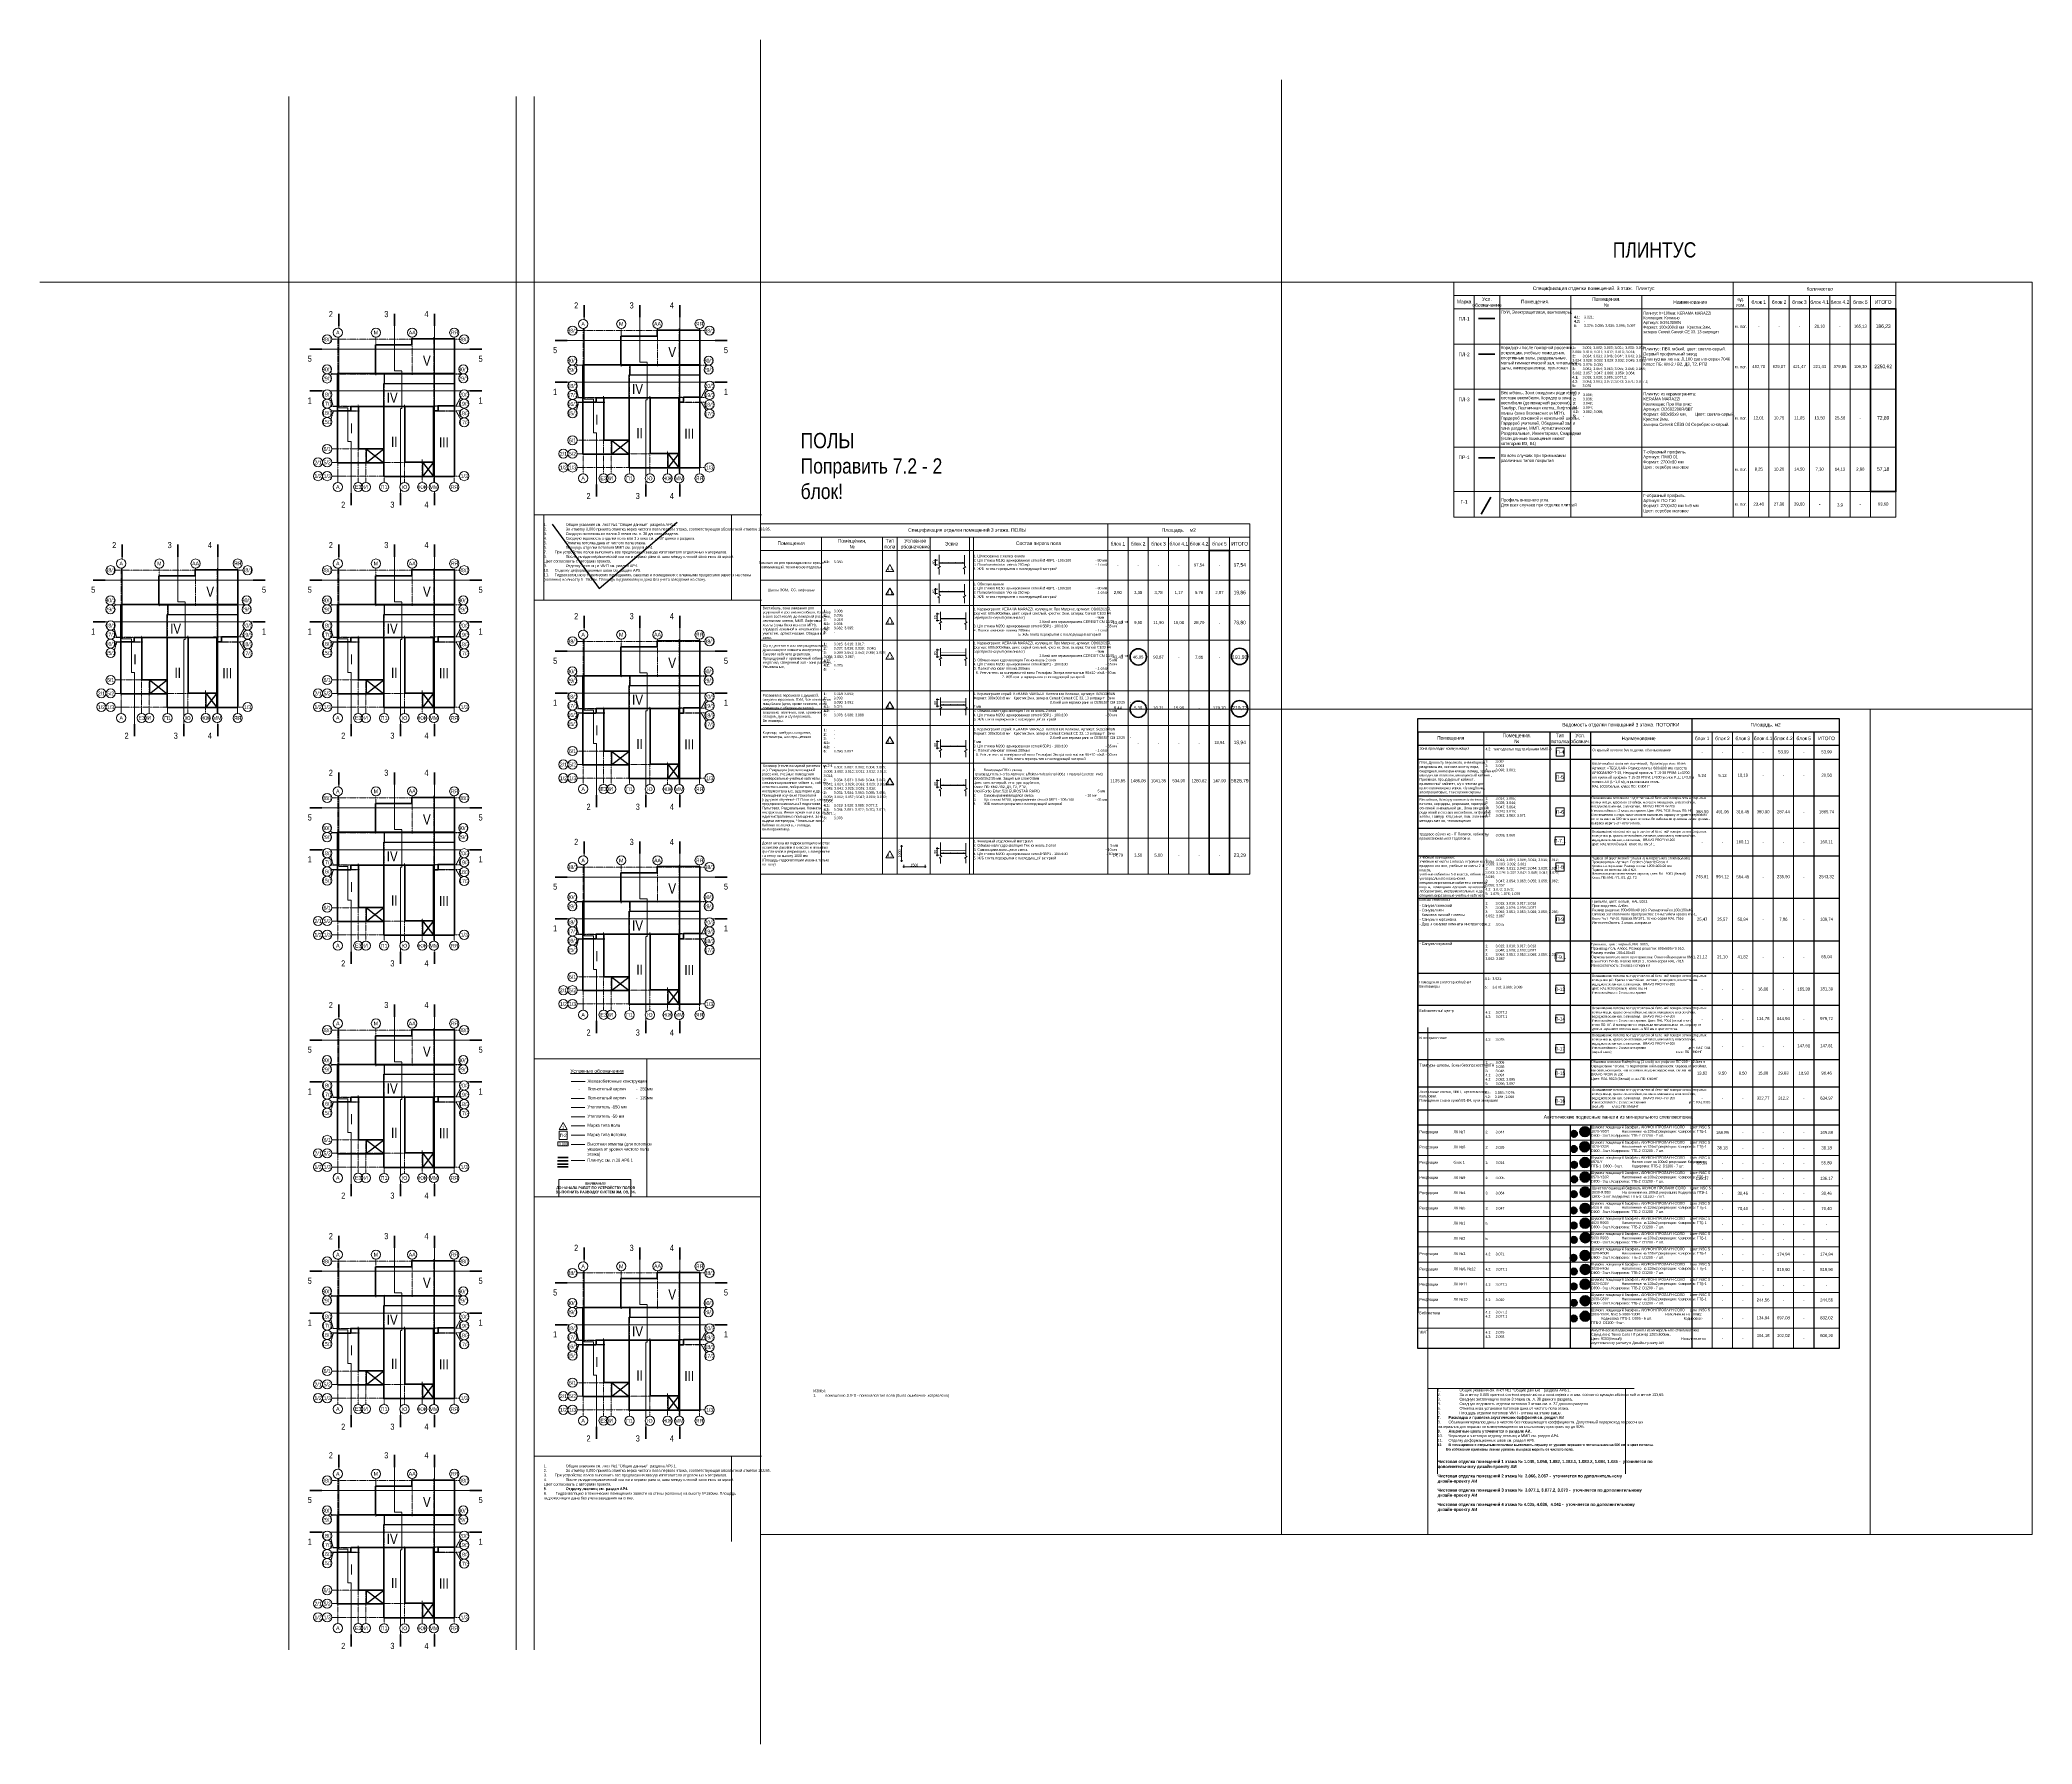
# Model space of a CAD drawing. Header units: millimetres. Extents: x -328335 to 1212475, y -208171 to 164144.
# Drawn here: x -328335 to -132214, y -208171 to -40435 of the extents above; entities that cross this region are included whole.
import ezdxf
from ezdxf.enums import TextEntityAlignment as Align

# ---------------------------------------------------------------- set-up
doc = ezdxf.new("R2010")
doc.units = ezdxf.units.MM
doc.header["$LTSCALE"] = 0.5
doc.linetypes.add('CENTER2', pattern=[28.575, 19.05, -3.175, 3.175, -3.175])
doc.linetypes.add('DASHED', pattern=[19.05, 12.7, -6.35])
doc.layers.get('Defpoints').update_dxf_attribs({"color": 140})
for name, color, linetype, lineweight in [('АИ_Плинтус', 3, 'Continuous', 9), ('АИ_Полы марка', 1, 'Continuous', 13), ('АИ_Полы_размеры', 7, 'Continuous', 5), ('АИ_Таблица', 7, 'Continuous', 13), ('АИ_Текст', 7, 'Continuous', 13), ('АР6_спецификации', 7, 'Continuous', 0), ('АР_Разрезы марка', 7, 'Continuous', 13), ('АР_Стены кирпич', 32, 'Continuous', 30), ('АЦ_Бафы', 8, 'Continuous', 0), ('АЦ_Стены', 8, 'Continuous', 70), ('РД_Отметка', 7, 'Continuous', 0)]:
    doc.layers.add(name, color=color, linetype=linetype, lineweight=lineweight)
doc.layers.add('АИ_Т_Профиль', color=2, linetype='Continuous', lineweight=40, true_color=0xffff00)
doc.layers.add('РД_Оси_100', color=7, linetype='Continuous', lineweight=0, true_color=0x525252)
doc.layers.add('АР6_Г_профиль плитки', color=220, linetype='Continuous', lineweight=35, plot=False)
doc.layers.add('АР_Делит', color=120, linetype='Continuous', lineweight=0, plot=False)
doc.layers.add('ИЗМ_23.04.25', color=230, linetype='Continuous', plot=False)
doc.styles.add('Arial_Narrow_08', font='ARIALN.TTF', dxfattribs={"width": 0.8})
doc.styles.add('style1', font='ARIALN.TTF')
doc.styles.add('ккк', font='isocpeur.ttf', dxfattribs={"width": 0.85, "oblique": 15})
doc.dimstyles.new('Dim100_ареал', dxfattribs={"dimscale": 100, "dimtxt": 2.5, "dimasz": 1, "dimexe": 1, "dimexo": 1, "dimgap": 0.5, "dimtad": 1, "dimzin": 12, "dimdsep": 46, "dimtxsty": 'style1', "dimblk": 'ARCHTICK', "dimcen": 1, "dimdle": 1, "dimaunit": 1, "dimadec": 0, "dimazin": 3, "dimtfac": 1, "dimtmove": 1, "dimatfit": 3, "dimldrblk": 'OPEN30', "dimfxl": 2, "dimfxlon": 1, "dimtolj": 1, "dimtzin": 0, "dimlwd": 5, "dimlwe": 5, "dimarcsym": 0})

# ---------------------------------------------------------------- blocks, each defined once
blk = doc.blocks.new('A-iden')
at = {"linetype": 'Continuous', "lineweight": 5}
blk.add_circle((0, -4), 3, dxfattribs=at)
at = {"color": 0, "linetype": 'Continuous', "lineweight": 20, "style": 'ккк', "width": 0.85}
blk.add_attdef('ID', text='', height=4, dxfattribs=at).set_placement((0.3, -3.9), align=Align.MIDDLE_CENTER)
blk = doc.blocks.new('СОШ_2200_ЖУК')
at = {"layer": 'АИ_Текст', "lineweight": 50}
for points in [[(1047, 159856), (1047, 147950)], [(55657, 159856), (55657, 147950)], [(95191, 159856), (95191, 147950)], [(-27633, 124896), (-15727, 124896)], [(129905, 124896), (141812, 124896)], [(-27633, 83789), (-15727, 83789)], [(129905, 83789), (141812, 83789)], [(13234, -16750), (13234, -28656)], [(61670, -16750), (61670, -28656)], [(95191, -16750), (95191, -28656)]]:
    blk.add_lwpolyline(points, dxfattribs=at)
at = {"layer": 'АИ_Текст'}
for points in [[(1047, 153903, 0, 2000, 0), (-3396, 153903, 0, 0, 0), (-11691, 153903, 0, 0, 0)], [(55657, 153903, 0, 2000, 0), (51215, 153903, 0, 0, 0), (42919, 153903, 0, 0, 0)], [(95191, 153903, 0, 2000, 0), (90748, 153903, 0, 0, 0), (82452, 153903, 0, 0, 0)], [(-21680, 124896, 0, 2000, 0), (-21680, 120453, 0, 0, 0), (-21680, 112157, 0, 0, 0)], [(135858, 124896, 0, 2000, 0), (135858, 120453, 0, 0, 0), (135858, 112157, 0, 0, 0)], [(-21680, 83789, 0, 2000, 0), (-21680, 79347, 0, 0, 0), (-21680, 71051, 0, 0, 0)], [(135858, 83789, 0, 2000, 0), (135858, 79347, 0, 0, 0), (135858, 71051, 0, 0, 0)], [(13234, -22703, 0, 2000, 0), (8791, -22703, 0, 0, 0), (495, -22703, 0, 0, 0)], [(61670, -22703, 0, 2000, 0), (57228, -22703, 0, 0, 0), (48932, -22703, 0, 0, 0)], [(95191, -22703, 0, 2000, 0), (90748, -22703, 0, 0, 0), (82452, -22703, 0, 0, 0)]]:
    blk.add_lwpolyline(points, format="xyseb", dxfattribs=at)
at = {"layer": 'АР_Делит'}
for points in [[(-2065, 0), (2065, 0)], [(0, -2065), (0, 2065)]]:
    blk.add_lwpolyline(points, dxfattribs=at)
at = {"layer": 'АР_Разрезы марка', "linetype": 'DASHED', "lineweight": 0, "ltscale": 100}
for p, q in [((129905, 124896), (-15727, 124896)), ((-13320, 83789), (-15727, 83789)), ((121576, 83789), (-7590, 83789)), ((129905, 83789), (127244, 83789))]:
    blk.add_line(p, q, dxfattribs=at)
for points in [[(1047, 147950), (1047, 145632)], [(61670, -8780), (61670, 66458), (63065, 66458), (63065, 103601), (55657, 103601), (55657, 147950)], [(95191, 147950), (95191, -6336)], [(1047, 136878), (1047, 67094), (10043, 67094), (10043, 34025), (13234, 34025), (13234, -16750)], [(61670, -16750), (61670, -12786)]]:
    blk.add_lwpolyline(points, dxfattribs=at)
at = {"layer": 'АР_Разрезы марка', "linetype": 'DASHED', "lineweight": 0, "ltscale": 5}
blk.add_lwpolyline([(95191, -15229), (95191, -16750)], dxfattribs=at)
at = {"layer": 'АР_Стены кирпич'}
for p, q in [((94145, 13858), (83455, -355)), ((83455, 13858), (94145, -355))]:
    blk.add_line(p, q, dxfattribs=at)
at = {"layer": 'АР_Стены кирпич', "lineweight": 30}
blk.add_lwpolyline([(45245, -355), (45245, 68345), (20455, 68345), (20455, 26755), (27955, 26755), (27955, 13145), (-355, 13145), (-355, 100855), (37145, 100855), (37145, 129155), (72745, 129155), (72745, 135155), (114955, 135155), (114955, -355), (94145, -355), (94145, 68345), (66055, 68345), (66055, 13858), (83455, 13858), (83455, -355)], close=True, dxfattribs=at)
at = {"layer": 'АР_Стены кирпич', "lineweight": 60}
for points in [[(37145, 100855), (114955, 100855), (114955, 135155), (72745, 135155), (72745, 129155), (37145, 129155), (37145, 100855)], [(37145, 100855), (-355, 100855), (-355, 64100), (12700, 64100), (12700, 68600), (94500, 68600)], [(94145, 68345), (94145, 64100), (98800, 64100), (98800, 69200), (114955, 69200), (114955, 100855)], [(-355, 64100), (-355, 13145), (45245, 13145), (45245, 26755), (20455, 26755), (20455, 68700)], [(45245, 68345), (45245, -355), (94145, -355), (94145, 13858), (66055, 13858), (66055, 68600)], [(94145, 64100), (94145, -355), (114955, -355), (114955, 69200)]]:
    blk.add_lwpolyline(points, dxfattribs=at)
at = {"layer": 'АР_Стены кирпич'}
for points in [[(37400, 100675), (114955, 100675)], [(45800, 100600), (45800, 91255)], [(20455, 68345), (20455, 68600), (12700, 68600), (12700, 64100), (-355, 64100)], [(45245, 68600), (66055, 68600), (66055, 68345)], [(94145, 64100), (98800, 64100), (98800, 69200), (114955, 69200)], [(27955, 26755), (45245, 26755)], [(27955, 26755), (45245, 13158)], [(27984, 13158), (45245, 26755)], [(27984, 13158), (45245, 13158)], [(83455, 13858), (94145, 13858)], [(83455, -355), (94145, -355)]]:
    blk.add_lwpolyline(points, dxfattribs=at)
at = {"layer": 'АР_Стены кирпич', "lineweight": 30}
blk.add_lwpolyline([(45245, 68345), (45245, 91255), (114955, 91255)], dxfattribs=at)
at = {"layer": 'РД_Оси_100', "linetype": 'CENTER2'}
for p, q in [((-5955, 134700), (119910, 134700)), ((0, -6155), (0, 136755)), ((37500, 99295), (37500, 136755)), ((73200, 99717), (73200, 136755)), ((94500, -6283), (94500, 136755)), ((114600, -6283), (114600, 136755)), ((45600, -6283), (45600, 101543)), ((-6893, 77569), (-4585, 68700)), ((-4585, 68700), (95716, 68700)), ((20100, -6155), (20100, 70287)), ((90799, 69000), (117755, 69000)), ((27600, -6155), (27600, 27128)), ((-5955, 13500), (33000, 13500)), ((33000, 13500), (95507, 13500)), ((65700, 13500), (71364, 13500)), ((-5955, 0), (119910, 0))]:
    blk.add_line(p, q, dxfattribs=at)
for points in [[(120756, 100500), (-5555, 100500), (-7309, 99220)], [(120756, 100800), (-5555, 100800), (-7293, 102051)], [(78275, 68400), (-7051, 68400)], [(21386, 63900), (-4370, 63900), (-6755, 55904)], [(21386, 64200), (-6356, 64200)], [(65700, 70209), (65700, -6283)], [(94200, 69300), (116548, 69300), (120935, 77435)], [(94200, 69000), (120538, 69000)], [(94200, 64200), (120549, 64200)], [(94200, 63900), (116486, 63900), (121112, 55949)], [(29555, 26700), (-5955, 26700)], [(83100, 16208), (83100, -6283)]]:
    blk.add_lwpolyline(points, dxfattribs=at)
at = {"layer": 'РД_Оси_100', "color": 0}
ref = blk.add_blockref('A-iden', (-10455, 140700), dxfattribs=dict(at, xscale=1500, yscale=1500, zscale=1500))
ref.add_attrib('ID', '38/1', dxfattribs={"layer": '0', "linetype": 'Continuous', "height": 3750, "style": 'style1'}).set_placement((-10455, 134700), align=Align.MIDDLE)
ref = blk.add_blockref('A-iden', (0, 147255), dxfattribs=dict(at, xscale=1500, yscale=1500, zscale=1500))
ref.add_attrib('ID', 'А', dxfattribs={"layer": '0', "linetype": 'Continuous', "height": 3750, "style": 'style1'}).set_placement((0, 141255), align=Align.MIDDLE)
ref = blk.add_blockref('A-iden', (37500, 147255), dxfattribs=dict(at, xscale=1500, yscale=1500, zscale=1500))
ref.add_attrib('ID', 'М', dxfattribs={"layer": '0', "linetype": 'Continuous', "height": 3750, "style": 'style1'}).set_placement((37500, 141255), align=Align.MIDDLE)
ref = blk.add_blockref('A-iden', (73200, 147255), dxfattribs=dict(at, xscale=1500, yscale=1500, zscale=1500))
ref.add_attrib('ID', 'АА', dxfattribs={"layer": '0', "linetype": 'Continuous', "height": 3750, "style": 'style1'}).set_placement((73200, 141255), align=Align.MIDDLE)
ref = blk.add_blockref('A-iden', (114600, 147255), dxfattribs=dict(at, xscale=1500, yscale=1500, zscale=1500))
ref.add_attrib('ID', 'ЯЯ', dxfattribs={"layer": '0', "linetype": 'Continuous', "height": 3750, "style": 'style1'}).set_placement((114600, 141255), align=Align.MIDDLE)
ref = blk.add_blockref('A-iden', (124410, 140700), dxfattribs=dict(at, xscale=1500, yscale=1500, zscale=1500))
ref.add_attrib('ID', '38/1', dxfattribs={"layer": '0', "linetype": 'Continuous', "height": 3750, "style": 'style1'}).set_placement((124410, 134700), align=Align.MIDDLE)
ref = blk.add_blockref('A-iden', (-10588, 102137), dxfattribs=dict(at, xscale=1500, yscale=1500, zscale=1500))
ref.add_attrib('ID', '29/1', dxfattribs={"layer": '0', "linetype": 'Continuous', "height": 3750, "style": 'style1'}).set_placement((-10588, 96137), align=Align.MIDDLE)
ref = blk.add_blockref('A-iden', (-10568, 111137), dxfattribs=dict(at, xscale=1500, yscale=1500, zscale=1500))
ref.add_attrib('ID', '30/1', dxfattribs={"layer": '0', "linetype": 'Continuous', "height": 3750, "style": 'style1'}).set_placement((-10568, 105137), align=Align.MIDDLE)
ref = blk.add_blockref('A-iden', (123610, 111150), dxfattribs=dict(at, xscale=1500, yscale=1500, zscale=1500))
ref.add_attrib('ID', '30/1', dxfattribs={"layer": '0', "linetype": 'Continuous', "height": 3750, "style": 'style1'}).set_placement((123610, 105150), align=Align.MIDDLE)
ref = blk.add_blockref('A-iden', (123610, 102150), dxfattribs=dict(at, xscale=1500, yscale=1500, zscale=1500))
ref.add_attrib('ID', '29/1', dxfattribs={"layer": '0', "linetype": 'Continuous', "height": 3750, "style": 'style1'}).set_placement((123610, 96150), align=Align.MIDDLE)
ref = blk.add_blockref('A-iden', (-10455, 86319), dxfattribs=dict(at, xscale=1500, yscale=1500, zscale=1500))
ref.add_attrib('ID', '18/1', dxfattribs={"layer": '0', "linetype": 'Continuous', "height": 3750, "style": 'style1'}).set_placement((-10455, 80319), align=Align.MIDDLE)
ref = blk.add_blockref('A-iden', (124410, 86294), dxfattribs=dict(at, xscale=1500, yscale=1500, zscale=1500))
ref.add_attrib('ID', '20/3', dxfattribs={"layer": '0', "linetype": 'Continuous', "height": 3750, "style": 'style1'}).set_placement((124410, 80294), align=Align.MIDDLE)
ref = blk.add_blockref('A-iden', (-10455, 77343), dxfattribs=dict(at, xscale=1500, yscale=1500, zscale=1500))
ref.add_attrib('ID', '17/1', dxfattribs={"layer": '0', "linetype": 'Continuous', "height": 3750, "style": 'style1'}).set_placement((-10455, 71343), align=Align.MIDDLE)
ref = blk.add_blockref('A-iden', (-10455, 68343), dxfattribs=dict(at, xscale=1500, yscale=1500, zscale=1500))
ref.add_attrib('ID', '16/1', dxfattribs={"layer": '0', "linetype": 'Continuous', "height": 3750, "style": 'style1'}).set_placement((-10455, 62343), align=Align.MIDDLE)
ref = blk.add_blockref('A-iden', (124410, 77294), dxfattribs=dict(at, xscale=1500, yscale=1500, zscale=1500))
ref.add_attrib('ID', '19/3', dxfattribs={"layer": '0', "linetype": 'Continuous', "height": 3750, "style": 'style1'}).set_placement((124410, 71294), align=Align.MIDDLE)
ref = blk.add_blockref('A-iden', (124410, 67888), dxfattribs=dict(at, xscale=1500, yscale=1500, zscale=1500))
ref.add_attrib('ID', '18/3', dxfattribs={"layer": '0', "linetype": 'Continuous', "height": 3750, "style": 'style1'}).set_placement((124410, 61888), align=Align.MIDDLE)
ref = blk.add_blockref('A-iden', (-10455, 59343), dxfattribs=dict(at, xscale=1500, yscale=1500, zscale=1500))
ref.add_attrib('ID', '15/1', dxfattribs={"layer": '0', "linetype": 'Continuous', "height": 3750, "style": 'style1'}).set_placement((-10455, 53343), align=Align.MIDDLE)
ref = blk.add_blockref('A-iden', (124410, 58888), dxfattribs=dict(at, xscale=1500, yscale=1500, zscale=1500))
ref.add_attrib('ID', '17/3', dxfattribs={"layer": '0', "linetype": 'Continuous', "height": 3750, "style": 'style1'}).set_placement((124410, 52888), align=Align.MIDDLE)
ref = blk.add_blockref('A-iden', (-10455, 32700), dxfattribs=dict(at, xscale=1500, yscale=1500, zscale=1500))
ref.add_attrib('ID', '6/1', dxfattribs={"layer": '0', "linetype": 'Continuous', "height": 3750, "style": 'style1'}).set_placement((-10455, 26700), align=Align.MIDDLE)
ref = blk.add_blockref('A-iden', (-19455, 19500), dxfattribs=dict(at, xscale=1500, yscale=1500, zscale=1500))
ref.add_attrib('ID', '2/1', dxfattribs={"layer": '0', "linetype": 'Continuous', "height": 3750, "style": 'style1'}).set_placement((-19455, 13500), align=Align.MIDDLE)
ref = blk.add_blockref('A-iden', (-19455, 6000), dxfattribs=dict(at, xscale=1500, yscale=1500, zscale=1500))
ref.add_attrib('ID', '1/2', dxfattribs={"layer": '0', "linetype": 'Continuous', "height": 3750, "style": 'style1'}).set_placement((-19455, 0), align=Align.MIDDLE)
ref = blk.add_blockref('A-iden', (-10455, 19500), dxfattribs=dict(at, xscale=1500, yscale=1500, zscale=1500))
ref.add_attrib('ID', '5/2', dxfattribs={"layer": '0', "linetype": 'Continuous', "height": 3750, "style": 'style1'}).set_placement((-10455, 13500), align=Align.MIDDLE)
ref = blk.add_blockref('A-iden', (-10455, 6000), dxfattribs=dict(at, xscale=1500, yscale=1500, zscale=1500))
ref.add_attrib('ID', '1/3', dxfattribs={"layer": '0', "linetype": 'Continuous', "height": 3750, "style": 'style1'}).set_placement((-10455, 0), align=Align.MIDDLE)
ref = blk.add_blockref('A-iden', (124410, 6000), dxfattribs=dict(at, xscale=1500, yscale=1500, zscale=1500))
ref.add_attrib('ID', '1/3', dxfattribs={"layer": '0', "linetype": 'Continuous', "height": 3750, "style": 'style1'}).set_placement((124410, 0), align=Align.MIDDLE)
ref = blk.add_blockref('A-iden', (0, -4655), dxfattribs=dict(at, xscale=1500, yscale=1500, zscale=1500))
ref.add_attrib('ID', 'А', dxfattribs={"layer": '0', "linetype": 'Continuous', "height": 3750, "style": 'style1'}).set_placement((0, -10655), align=Align.MIDDLE)
ref = blk.add_blockref('A-iden', (20100, -4655), dxfattribs=dict(at, xscale=1500, yscale=1500, zscale=1500))
ref.add_attrib('ID', 'Е3', dxfattribs={"layer": '0', "linetype": 'Continuous', "height": 3750, "style": 'style1'}).set_placement((20100, -10655), align=Align.MIDDLE)
ref = blk.add_blockref('A-iden', (27600, -4655), dxfattribs=dict(at, xscale=1500, yscale=1500, zscale=1500))
ref.add_attrib('ID', 'И', dxfattribs={"layer": '0', "linetype": 'Continuous', "height": 3750, "style": 'style1'}).set_placement((27600, -10655), align=Align.MIDDLE)
ref = blk.add_blockref('A-iden', (45600, -4783), dxfattribs=dict(at, xscale=1500, yscale=1500, zscale=1500))
ref.add_attrib('ID', 'П1', dxfattribs={"layer": '0', "linetype": 'Continuous', "height": 3750, "style": 'style1'}).set_placement((45600, -10783), align=Align.MIDDLE)
ref = blk.add_blockref('A-iden', (65700, -4783), dxfattribs=dict(at, xscale=1500, yscale=1500, zscale=1500))
ref.add_attrib('ID', 'Ю', dxfattribs={"layer": '0', "linetype": 'Continuous', "height": 3750, "style": 'style1'}).set_placement((65700, -10783), align=Align.MIDDLE)
ref = blk.add_blockref('A-iden', (83100, -4783), dxfattribs=dict(at, xscale=1500, yscale=1500, zscale=1500))
ref.add_attrib('ID', 'ЖЖ', dxfattribs={"layer": '0', "linetype": 'Continuous', "height": 3750, "style": 'style1'}).set_placement((83100, -10783), align=Align.MIDDLE)
ref = blk.add_blockref('A-iden', (94500, -4783), dxfattribs=dict(at, xscale=1500, yscale=1500, zscale=1500))
ref.add_attrib('ID', 'ММ', dxfattribs={"layer": '0', "linetype": 'Continuous', "height": 3750, "style": 'style1'}).set_placement((94500, -10783), align=Align.MIDDLE)
ref = blk.add_blockref('A-iden', (114600, -4783), dxfattribs=dict(at, xscale=1500, yscale=1500, zscale=1500))
ref.add_attrib('ID', 'ЯЯ', dxfattribs={"layer": '0', "linetype": 'Continuous', "height": 3750, "style": 'style1'}).set_placement((114600, -10783), align=Align.MIDDLE)
at = {"color": 0, "char_height": 10000, "attachment_point": 5, "style": 'style1'}
for s, insert, width in [('V', (87657, 113548), 19035), ('IV', (53571, 77231), 19371.81), ('I', (13586, 47075), 19035), ('II', (55633, 33729), 19035), ('III', (104424, 33327), 19035)]:
    blk.add_mtext(s, dxfattribs=dict(at, insert=insert, width=width))
at = {"layer": 'АИ_Текст', "color": 7, "char_height": 6000, "width": 19999.4, "attachment_point": 5, "style": 'style1'}
for s, insert in [('2', (-6862, 159440)), ('3', (47748, 159440)), ('4', (87281, 159440)), ('5', (-27591, 115486)), ('5', (140578, 115486)), ('1', (-27591, 74380)), ('1', (140578, 74380)), ('2', (5324, -28159)), ('3', (53761, -28159)), ('4', (87281, -28168))]:
    blk.add_mtext(s, dxfattribs=dict(at, insert=insert))
blk = doc.blocks.new('MOK-ПолыМарка')
at = {"layer": 'АИ_Полы марка', "lineweight": 13}
blk.add_lwpolyline([(3.9, -2.1), (0, 4.6), (-3.9, -2.1)], close=True, dxfattribs=at)
at = {"color": 0, "style": 'style1'}
blk.add_attdef('АР-ОТДЕЛКА:ПОЛКОД', text='', height=3, dxfattribs=at).set_placement((0, 0), align=Align.MIDDLE)
blk = doc.blocks.new('Отметка_план')
at = {"color": 7, "lineweight": 5}
blk.add_lwpolyline([(0, 0), (10, 0), (10, 4), (0, 4)], close=True, dxfattribs=at)
at = {"style": 'Arial_Narrow_08', "width": 0.8}
blk.add_attdef('OTMG', text='', height=2.5, dxfattribs=at).set_placement((9.1, 0.7), align=Align.RIGHT)
blk = doc.blocks.new('_ArchTick')
at = {"color": 0, "linetype": 'ByBlock', "const_width": 0.15}
blk.add_lwpolyline([(-0.5, -0.5), (0.5, 0.5)], dxfattribs=at)
blk = doc.blocks.new('*D635')
at = {"layer": 'Defpoints', "color": 0, "transparency": 16777216}
for p in [(-243287, -121233), (-241200, -121233), (-241200, -121830)]:
    blk.add_point(p, dxfattribs=at)
at = {"layer": 'АИ_Полы_размеры', "color": 0, "lineweight": 5, "transparency": 16777216}
for p, q in [((-243387, -121830), (-241100, -121830)), ((-243287, -121630), (-243287, -121930)), ((-241200, -121630), (-241200, -121930))]:
    blk.add_line(p, q, dxfattribs=at)
at = {"layer": 'АИ_Полы_размеры', "color": 0, "lineweight": 5, "transparency": 16777216, "xscale": 100, "yscale": 100, "zscale": 100, "rotation": 180}
blk.add_blockref('_ArchTick', (-243287, -121830), dxfattribs=at)
at = {"layer": 'АИ_Полы_размеры', "color": 0, "lineweight": 5, "transparency": 16777216, "xscale": 100, "yscale": 100, "zscale": 100}
blk.add_blockref('_ArchTick', (-241200, -121830), dxfattribs=at)
at = {"layer": 'АИ_Полы_размеры', "color": 0, "transparency": 16777216, "insert": (-242243, -121652), "char_height": 250, "attachment_point": 5, "style": 'style1'}
blk.add_mtext('\\A1;1500', dxfattribs=at)
blk = doc.blocks.new('_Open30')
at = {"color": 0, "linetype": 'ByBlock', "lineweight": -2}
for p, q in [((-1, 0.3), (0, 0)), ((0, 0), (-1, -0.3)), ((0, 0), (-1, 0))]:
    blk.add_line(p, q, dxfattribs=at)
blk = doc.blocks.new('*D636')
at = {"layer": 'Defpoints', "color": 0, "transparency": 16777216}
for p in [(-243513, -119781), (-243287, -119781), (-243287, -121233)]:
    blk.add_point(p, dxfattribs=at)
at = {"layer": 'АИ_Полы_размеры', "color": 0, "lineweight": 5, "transparency": 16777216}
for p, q in [((-243387, -119781), (-243613, -119781)), ((-243387, -121233), (-243613, -121233)), ((-243513, -121333), (-243513, -119681))]:
    blk.add_line(p, q, dxfattribs=at)
at = {"layer": 'АИ_Полы_размеры', "color": 0, "lineweight": 5, "transparency": 16777216, "xscale": 100, "yscale": 100, "zscale": 100}
for p, rotation in [((-243513, -119781), 90), ((-243513, -121233), 270)]:
    blk.add_blockref('_ArchTick', p, dxfattribs=dict(at, rotation=rotation))
at = {"layer": 'АИ_Полы_размеры', "color": 0, "transparency": 16777216, "insert": (-243691, -120507), "char_height": 250, "attachment_point": 5, "rotation": 90, "style": 'style1'}
blk.add_mtext('\\A1;1000', dxfattribs=at)
blk = doc.blocks.new('*D637')
at = {"layer": 'Defpoints', "color": 0, "transparency": 16777216}
for p in [(-240156, -91653), (-239814, -91653), (-239814, -92095)]:
    blk.add_point(p, dxfattribs=at)
at = {"layer": 'АИ_Полы_размеры', "color": 0, "lineweight": 5, "transparency": 16777216}
for p, q in [((-239956, -91653), (-240256, -91653)), ((-239956, -92095), (-240256, -92095)), ((-240156, -92195), (-240156, -91553))]:
    blk.add_line(p, q, dxfattribs=at)
at = {"layer": 'АИ_Полы_размеры', "color": 0, "lineweight": 5, "transparency": 16777216, "xscale": 100, "yscale": 100, "zscale": 100}
for p, rotation in [((-240156, -91653), 90), ((-240156, -92095), 270)]:
    blk.add_blockref('_ArchTick', p, dxfattribs=dict(at, rotation=rotation))
at = {"layer": 'АИ_Полы_размеры', "color": 0, "transparency": 16777216, "insert": (-240334, -91874), "char_height": 250, "attachment_point": 5, "rotation": 90, "style": 'style1'}
blk.add_mtext('\\A1;80', dxfattribs=at)
blk = doc.blocks.new('*D629')
at = {"layer": 'Defpoints', "color": 0, "transparency": 16777216}
for p in [(-240156, -94489), (-239814, -94489), (-239814, -94930)]:
    blk.add_point(p, dxfattribs=at)
at = {"layer": 'АИ_Полы_размеры', "color": 0, "lineweight": 5, "transparency": 16777216}
for p, q in [((-239956, -94489), (-240256, -94489)), ((-239956, -94930), (-240256, -94930)), ((-240156, -95030), (-240156, -94389))]:
    blk.add_line(p, q, dxfattribs=at)
at = {"layer": 'АИ_Полы_размеры', "color": 0, "lineweight": 5, "transparency": 16777216, "xscale": 100, "yscale": 100, "zscale": 100}
for p, rotation in [((-240156, -94489), 90), ((-240156, -94930), 270)]:
    blk.add_blockref('_ArchTick', p, dxfattribs=dict(at, rotation=rotation))
at = {"layer": 'АИ_Полы_размеры', "color": 0, "transparency": 16777216, "insert": (-240334, -94709), "char_height": 250, "attachment_point": 5, "rotation": 90, "style": 'style1'}
blk.add_mtext('\\A1;80', dxfattribs=at)
blk = doc.blocks.new('*D630')
at = {"layer": 'Defpoints', "color": 0, "transparency": 16777216}
for p in [(-240013, -96935), (-239671, -96935), (-239671, -97597)]:
    blk.add_point(p, dxfattribs=at)
at = {"layer": 'АИ_Полы_размеры', "color": 0, "lineweight": 5, "transparency": 16777216}
for p, q in [((-239813, -96935), (-240113, -96935)), ((-239813, -97597), (-240113, -97597)), ((-240013, -97697), (-240013, -96835))]:
    blk.add_line(p, q, dxfattribs=at)
at = {"layer": 'АИ_Полы_размеры', "color": 0, "lineweight": 5, "transparency": 16777216, "xscale": 100, "yscale": 100, "zscale": 100}
for p, rotation in [((-240013, -96935), 90), ((-240013, -97597), 270)]:
    blk.add_blockref('_ArchTick', p, dxfattribs=dict(at, rotation=rotation))
at = {"layer": 'АИ_Полы_размеры', "color": 0, "transparency": 16777216, "insert": (-240190, -97266), "char_height": 250, "attachment_point": 5, "rotation": 90, "style": 'style1'}
blk.add_mtext('\\A1;80', dxfattribs=at)
blk = doc.blocks.new('*D631')
at = {"layer": 'Defpoints', "color": 0, "transparency": 16777216}
for p in [(-240013, -100485), (-239671, -100485), (-239671, -101147)]:
    blk.add_point(p, dxfattribs=at)
at = {"layer": 'АИ_Полы_размеры', "color": 0, "lineweight": 5, "transparency": 16777216}
for p, q in [((-239813, -100485), (-240113, -100485)), ((-239813, -101147), (-240113, -101147)), ((-240013, -101247), (-240013, -100385))]:
    blk.add_line(p, q, dxfattribs=at)
at = {"layer": 'АИ_Полы_размеры', "color": 0, "lineweight": 5, "transparency": 16777216, "xscale": 100, "yscale": 100, "zscale": 100}
for p, rotation in [((-240013, -100485), 90), ((-240013, -101147), 270)]:
    blk.add_blockref('_ArchTick', p, dxfattribs=dict(at, rotation=rotation))
at = {"layer": 'АИ_Полы_размеры', "color": 0, "transparency": 16777216, "insert": (-240190, -100816), "char_height": 250, "attachment_point": 5, "rotation": 90, "style": 'style1'}
blk.add_mtext('\\A1;80', dxfattribs=at)
blk = doc.blocks.new('*D632')
at = {"layer": 'Defpoints', "color": 0, "transparency": 16777216}
for p in [(-240013, -105357), (-239671, -105357), (-239671, -106018)]:
    blk.add_point(p, dxfattribs=at)
at = {"layer": 'АИ_Полы_размеры', "color": 0, "lineweight": 5, "transparency": 16777216}
for p, q in [((-239813, -105357), (-240113, -105357)), ((-240013, -106118), (-240013, -105257)), ((-239813, -106018), (-240113, -106018))]:
    blk.add_line(p, q, dxfattribs=at)
at = {"layer": 'АИ_Полы_размеры', "color": 0, "lineweight": 5, "transparency": 16777216, "xscale": 100, "yscale": 100, "zscale": 100}
for p, rotation in [((-240013, -105357), 90), ((-240013, -106018), 270)]:
    blk.add_blockref('_ArchTick', p, dxfattribs=dict(at, rotation=rotation))
at = {"layer": 'АИ_Полы_размеры', "color": 0, "transparency": 16777216, "insert": (-240190, -105688), "char_height": 250, "attachment_point": 5, "rotation": 90, "style": 'style1'}
blk.add_mtext('\\A1;80', dxfattribs=at)
blk = doc.blocks.new('*D633')
at = {"layer": 'Defpoints', "color": 0, "transparency": 16777216}
for p in [(-240013, -113325), (-239671, -113325), (-239671, -113986)]:
    blk.add_point(p, dxfattribs=at)
at = {"layer": 'АИ_Полы_размеры', "color": 0, "lineweight": 5, "transparency": 16777216}
for p, q in [((-239813, -113325), (-240113, -113325)), ((-240013, -114086), (-240013, -113225)), ((-239813, -113986), (-240113, -113986))]:
    blk.add_line(p, q, dxfattribs=at)
at = {"layer": 'АИ_Полы_размеры', "color": 0, "lineweight": 5, "transparency": 16777216, "xscale": 100, "yscale": 100, "zscale": 100}
for p, rotation in [((-240013, -113325), 90), ((-240013, -113986), 270)]:
    blk.add_blockref('_ArchTick', p, dxfattribs=dict(at, rotation=rotation))
at = {"layer": 'АИ_Полы_размеры', "color": 0, "transparency": 16777216, "insert": (-240190, -113655), "char_height": 250, "attachment_point": 5, "rotation": 90, "style": 'style1'}
blk.add_mtext('\\A1;80', dxfattribs=at)
blk = doc.blocks.new('*D634')
at = {"layer": 'Defpoints', "color": 0, "transparency": 16777216}
for p in [(-240013, -120007), (-239671, -120007), (-239671, -120668)]:
    blk.add_point(p, dxfattribs=at)
at = {"layer": 'АИ_Полы_размеры', "color": 0, "lineweight": 5, "transparency": 16777216}
for p, q in [((-239813, -120007), (-240113, -120007)), ((-239813, -120668), (-240113, -120668)), ((-240013, -120768), (-240013, -119907))]:
    blk.add_line(p, q, dxfattribs=at)
at = {"layer": 'АИ_Полы_размеры', "color": 0, "lineweight": 5, "transparency": 16777216, "xscale": 100, "yscale": 100, "zscale": 100}
for p, rotation in [((-240013, -120007), 90), ((-240013, -120668), 270)]:
    blk.add_blockref('_ArchTick', p, dxfattribs=dict(at, rotation=rotation))
at = {"layer": 'АИ_Полы_размеры', "color": 0, "transparency": 16777216, "insert": (-240190, -120337), "char_height": 250, "attachment_point": 5, "rotation": 90, "style": 'style1'}
blk.add_mtext('\\A1;80', dxfattribs=at)
blk = doc.blocks.new('*D662')
at = {"layer": 'Defpoints', "color": 0, "transparency": 16777216}
for p in [(-240013, -109490), (-239671, -109490), (-239671, -110152)]:
    blk.add_point(p, dxfattribs=at)
at = {"layer": 'АИ_Полы_размеры', "color": 0, "lineweight": 5, "transparency": 16777216}
for p, q in [((-239813, -109490), (-240113, -109490)), ((-240013, -110252), (-240013, -109390)), ((-239813, -110152), (-240113, -110152))]:
    blk.add_line(p, q, dxfattribs=at)
at = {"layer": 'АИ_Полы_размеры', "color": 0, "lineweight": 5, "transparency": 16777216, "xscale": 100, "yscale": 100, "zscale": 100}
for p, rotation in [((-240013, -109490), 90), ((-240013, -110152), 270)]:
    blk.add_blockref('_ArchTick', p, dxfattribs=dict(at, rotation=rotation))
at = {"layer": 'АИ_Полы_размеры', "color": 0, "transparency": 16777216, "insert": (-240190, -109821), "char_height": 250, "attachment_point": 5, "rotation": 90, "style": 'style1'}
blk.add_mtext('\\A1;80', dxfattribs=at)
blk = doc.blocks.new('Баф_Ор-2_1200')
at = {"layer": 'АЦ_Стены', "true_color": 0xdc8b09}
h = blk.add_hatch(color=42, dxfattribs=at)
h.dxf.hatch_style = 1
h.paths.add_polyline_path([(600, 0, 1), (-600, 0, 1)])
at = {"layer": 'АЦ_Стены', "color": 42, "true_color": 0xdc8b09}
blk.add_circle((0, 0), 600, dxfattribs=at)
blk = doc.blocks.new('Баф_ж1_1200')
at = {"layer": 'АЦ_Стены', "true_color": 0xfad500}
h = blk.add_hatch(color=40, dxfattribs=at)
h.dxf.hatch_style = 1
h.paths.add_polyline_path([(600, 0, 1), (-600, 0, 1)])
at = {"layer": 'АЦ_Стены', "color": 40, "true_color": 0xfad500}
blk.add_circle((0, 0), 600, dxfattribs=at)
blk = doc.blocks.new('Баф_ж2_1200')
at = {"layer": 'АЦ_Стены', "true_color": 0xfdb230}
h = blk.add_hatch(color=40, dxfattribs=at)
h.dxf.hatch_style = 1
h.paths.add_polyline_path([(600, 0, 1), (-600, 0, 1)])
at = {"layer": 'АЦ_Стены', "color": 40, "true_color": 0xfdb230}
blk.add_circle((0, 0), 600, dxfattribs=at)
blk = doc.blocks.new('Баф_сер1_1200')
at = {"layer": 'АЦ_Стены', "true_color": 0x80abd1}
h = blk.add_hatch(color=143, dxfattribs=at)
h.dxf.hatch_style = 1
h.paths.add_polyline_path([(600, 0, 1), (-600, 0, 1)])
at = {"layer": 'АЦ_Стены', "color": 143, "true_color": 0x80abd1}
blk.add_circle((0, 0), 600, dxfattribs=at)
blk = doc.blocks.new('Баф_сер2_1200')
at = {"layer": 'АЦ_Стены', "true_color": 0x545671}
h = blk.add_hatch(color=251, dxfattribs=at)
h.dxf.hatch_style = 1
h.paths.add_polyline_path([(600, -13, 1), (-600, -13, 1)])
at = {"layer": 'АЦ_Стены', "color": 251, "true_color": 0x545671}
blk.add_circle((0, -13), 600, dxfattribs=at)
blk = doc.blocks.new('Баф_син1_1200')
at = {"layer": 'АЦ_Стены', "true_color": 0x5c7384}
h = blk.add_hatch(color=155, dxfattribs=at)
h.dxf.hatch_style = 1
h.paths.add_polyline_path([(600, 0, 1), (-600, 0, 1)])
at = {"layer": 'АЦ_Стены', "color": 155, "true_color": 0x5c7384}
blk.add_circle((0, 0), 600, dxfattribs=at)
blk = doc.blocks.new('Баф_син2_1200')
at = {"layer": 'АЦ_Стены', "true_color": 0x24526e}
h = blk.add_hatch(color=167, dxfattribs=at)
h.dxf.hatch_style = 1
h.paths.add_polyline_path([(600, 0, 1), (-600, 0, 1)])
at = {"layer": 'АЦ_Стены', "color": 167, "true_color": 0x24526e}
blk.add_circle((0, 0), 600, dxfattribs=at)
blk = doc.blocks.new('Баф_ф1_1200')
at = {"layer": 'АЦ_Стены', "true_color": 0x9e6b9d}
h = blk.add_hatch(color=215, dxfattribs=at)
h.dxf.hatch_style = 1
h.paths.add_polyline_path([(600, 0, 1), (-600, 0, 1)])
at = {"layer": 'АЦ_Стены', "color": 215, "true_color": 0x9e6b9d}
blk.add_circle((0, 0), 600, dxfattribs=at)
blk = doc.blocks.new('Баф_ф2_1200')
at = {"layer": 'АЦ_Стены', "true_color": 0x96435f}
h = blk.add_hatch(color=245, dxfattribs=at)
h.dxf.hatch_style = 1
h.paths.add_polyline_path([(600, 0, 1), (-600, 0, 1)])
at = {"layer": 'АЦ_Стены', "color": 245, "true_color": 0x96435f}
blk.add_circle((0, 0), 600, dxfattribs=at)
blk = doc.blocks.new('Баф_зел1_1200')
at = {"layer": 'АЦ_Стены', "true_color": 0x5d8038}
h = blk.add_hatch(color=77, dxfattribs=at)
h.dxf.hatch_style = 1
h.paths.add_polyline_path([(600, 0, 1), (-600, 0, 1)])
at = {"layer": 'АЦ_Стены', "color": 77, "true_color": 0x5d8038}
blk.add_circle((0, 0), 600, dxfattribs=at)
blk = doc.blocks.new('Баф_зел2_1200')
at = {"layer": 'АЦ_Стены', "true_color": 0x73b400}
h = blk.add_hatch(color=64, dxfattribs=at)
h.dxf.hatch_style = 1
h.paths.add_polyline_path([(600, 0, 1), (-600, 0, 1)])
at = {"layer": 'АЦ_Стены', "color": 64, "true_color": 0x73b400}
blk.add_circle((0, 0), 600, dxfattribs=at)
blk = doc.blocks.new('Баф_ор3_1200_столовая')
at = {"layer": 'АЦ_Стены', "true_color": 0xee6119}
h = blk.add_hatch(color=32, dxfattribs=at)
h.dxf.hatch_style = 1
h.paths.add_polyline_path([(600, 0, 1), (-600, 0, 1)])
at = {"layer": 'АЦ_Стены', "color": 32, "true_color": 0xee6119}
blk.add_circle((0, 0), 600, dxfattribs=at)
blk = doc.blocks.new('Баф_ор2_800')
at = {"layer": 'АЦ_Стены', "true_color": 0xdc8b09}
h = blk.add_hatch(color=42, dxfattribs=at)
h.dxf.hatch_style = 1
h.paths.add_polyline_path([(400, 0, 1), (-400, 0, 1)])
at = {"layer": 'АЦ_Стены', "color": 42, "true_color": 0xdc8b09}
blk.add_circle((0, 0), 400, dxfattribs=at)
blk = doc.blocks.new('Баф_ж1_800')
at = {"layer": 'АЦ_Стены', "true_color": 0xfad500}
h = blk.add_hatch(color=40, dxfattribs=at)
h.dxf.hatch_style = 1
h.paths.add_polyline_path([(400, 0, 1), (-400, 0, 1)])
at = {"layer": 'АЦ_Стены', "color": 40, "true_color": 0xfad500}
blk.add_circle((0, 0), 400, dxfattribs=at)
blk = doc.blocks.new('Баф_ж2_800')
at = {"layer": 'АЦ_Стены', "true_color": 0xfdb230}
h = blk.add_hatch(color=40, dxfattribs=at)
h.dxf.hatch_style = 1
h.paths.add_polyline_path([(400, 0, 1), (-400, 0, 1)])
at = {"layer": 'АЦ_Стены', "color": 40, "true_color": 0xfdb230}
blk.add_circle((0, 0), 400, dxfattribs=at)
blk = doc.blocks.new('Баф_сер1_800')
at = {"layer": 'АЦ_Стены', "true_color": 0x80abd1}
h = blk.add_hatch(color=143, dxfattribs=at)
h.dxf.hatch_style = 1
h.paths.add_polyline_path([(400, 0, 1), (-400, 0, 1)])
at = {"layer": 'АЦ_Стены', "color": 143, "true_color": 0x80abd1}
blk.add_circle((0, 0), 400, dxfattribs=at)
blk = doc.blocks.new('Баф_сер2_800')
at = {"layer": 'АЦ_Стены', "true_color": 0x545671}
h = blk.add_hatch(color=251, dxfattribs=at)
h.dxf.hatch_style = 1
h.paths.add_polyline_path([(400, 0, 1), (-400, 0, 1)])
at = {"layer": 'АЦ_Стены', "color": 251, "true_color": 0x545671}
blk.add_circle((0, 0), 400, dxfattribs=at)
blk = doc.blocks.new('Баф_син1_800')
at = {"layer": 'АЦ_Стены', "true_color": 0x5c7384}
h = blk.add_hatch(color=155, dxfattribs=at)
h.dxf.hatch_style = 1
h.paths.add_polyline_path([(400, 0, 1), (-400, 0, 1)])
at = {"layer": 'АЦ_Стены', "color": 155, "true_color": 0x5c7384}
blk.add_circle((0, 0), 400, dxfattribs=at)
blk = doc.blocks.new('Баф_син2_800')
at = {"layer": 'АЦ_Стены', "true_color": 0x24526e}
h = blk.add_hatch(color=167, dxfattribs=at)
h.dxf.hatch_style = 1
h.paths.add_polyline_path([(400, 0, 1), (-400, 0, 1)])
at = {"layer": 'АЦ_Стены', "color": 167, "true_color": 0x24526e}
blk.add_circle((0, 0), 400, dxfattribs=at)
blk = doc.blocks.new('Баф_ф1_800')
at = {"layer": 'АЦ_Стены', "true_color": 0x9e6b9d}
h = blk.add_hatch(color=215, dxfattribs=at)
h.dxf.hatch_style = 1
h.paths.add_polyline_path([(400, 0, 1), (-400, 0, 1)])
at = {"layer": 'АЦ_Стены', "color": 215, "true_color": 0x9e6b9d}
blk.add_circle((0, 0), 400, dxfattribs=at)
blk = doc.blocks.new('Баф_ф2_800')
at = {"layer": 'АЦ_Стены', "true_color": 0x96435f}
h = blk.add_hatch(color=245, dxfattribs=at)
h.dxf.hatch_style = 1
h.paths.add_polyline_path([(400, 0, 1), (-400, 0, 1)])
at = {"layer": 'АЦ_Стены', "color": 245, "true_color": 0x96435f}
blk.add_circle((0, 0), 400, dxfattribs=at)
blk = doc.blocks.new('Баф_зел1_800')
at = {"layer": 'АЦ_Стены', "true_color": 0x5d8038}
h = blk.add_hatch(color=77, dxfattribs=at)
h.dxf.hatch_style = 1
h.paths.add_polyline_path([(400, 0, 1), (-400, 0, 1)])
at = {"layer": 'АЦ_Стены', "color": 77, "true_color": 0x5d8038}
blk.add_circle((0, 0), 400, dxfattribs=at)
blk = doc.blocks.new('Баф_зел2_800')
at = {"layer": 'АЦ_Стены', "true_color": 0x73b400}
h = blk.add_hatch(color=64, dxfattribs=at)
h.dxf.hatch_style = 1
h.paths.add_polyline_path([(400, 0, 1), (-400, 0, 1)])
at = {"layer": 'АЦ_Стены', "color": 64, "true_color": 0x73b400}
blk.add_circle((0, 0), 400, dxfattribs=at)
blk = doc.blocks.new('Баф_ор3_800_столовая')
at = {"layer": 'АЦ_Стены', "true_color": 0xee6119}
h = blk.add_hatch(color=32, dxfattribs=at)
h.dxf.hatch_style = 1
h.paths.add_polyline_path([(400, 0, 1), (-400, 0, 1)])
at = {"layer": 'АЦ_Стены', "color": 32, "true_color": 0xee6119}
blk.add_circle((0, 0), 400, dxfattribs=at)
blk = doc.blocks.new('Баф_ор1_800')
at = {"layer": 'АЦ_Стены', "true_color": 0xee6119}
h = blk.add_hatch(color=32, dxfattribs=at)
h.dxf.hatch_style = 1
h.paths.add_polyline_path([(400, 0, 1), (-400, 0, 1)])
at = {"layer": 'АЦ_Стены', "color": 32, "true_color": 0xee6119}
blk.add_circle((0, 0), 400, dxfattribs=at)
blk = doc.blocks.new('Баф_Ор-1_1200')
at = {"layer": 'АЦ_Стены', "true_color": 0xee6119}
h = blk.add_hatch(color=32, dxfattribs=at)
h.dxf.hatch_style = 1
h.paths.add_polyline_path([(600, 0, 1), (-600, 0, 1)])
at = {"layer": 'АЦ_Стены', "color": 32, "true_color": 0xee6119}
blk.add_circle((0, 0), 600, dxfattribs=at)

msp = doc.modelspace()

# ---------------------------------------------------------------- linework, layer by layer
at = {"color": 1, "linetype": 'Continuous', "lineweight": 9}
for points in [[(-239814.07, -93045.397), (-239814.07, -92501.332), (-239943.181, -92424.975), (-239684.959, -92272.263), (-239814.07, -92195.907), (-239814.07, -91109.989)], [(-237322.219, -93035.239), (-237322.219, -92524.706), (-237451.33, -92448.35), (-237193.107, -92295.637), (-237322.219, -92219.281), (-237322.219, -91160.245)], [(-239814.07, -95880.954), (-239814.07, -95336.889), (-239943.181, -95260.533), (-239684.959, -95107.82), (-239814.07, -95031.464), (-239814.07, -93945.546)], [(-237322.219, -95870.796), (-237322.219, -95360.264), (-237451.33, -95283.907), (-237193.107, -95131.195), (-237322.219, -95054.839), (-237322.219, -93995.803)], [(-239671.012, -98494.967), (-239671.012, -97950.902), (-239800.123, -97874.545), (-239541.9, -97721.833), (-239671.012, -97645.477), (-239671.012, -96740.083)], [(-237179.16, -98484.808), (-237179.16, -97974.276), (-237308.272, -97897.92), (-237050.049, -97745.207), (-237179.16, -97668.851), (-237179.161, -96798.12)], [(-239671.012, -102044.945), (-239671.012, -101500.88), (-239800.123, -101424.524), (-239541.9, -101271.812), (-239671.012, -101195.456), (-239671.012, -100290.062)], [(-237179.16, -102034.787), (-237179.16, -101524.255), (-237308.272, -101447.899), (-237050.049, -101295.186), (-237179.16, -101218.83), (-237179.161, -100348.099)], [(-239671.012, -106916.785), (-239671.012, -106372.72), (-239800.123, -106296.364), (-239541.9, -106143.651), (-239671.012, -106067.295), (-239671.012, -105161.901)], [(-237179.16, -106906.627), (-237179.16, -106396.094), (-237308.272, -106319.738), (-237050.049, -106167.026), (-237179.16, -106090.669), (-237179.161, -105219.939)], [(-239671.012, -111050.245), (-239671.012, -110506.18), (-239800.123, -110429.824), (-239541.9, -110277.111), (-239671.012, -110200.755), (-239671.012, -109295.362)], [(-237179.16, -111040.087), (-237179.16, -110529.555), (-237308.272, -110453.198), (-237050.049, -110300.486), (-237179.16, -110224.13), (-237179.161, -109353.399)], [(-239671.012, -114884.512), (-239671.012, -114340.447), (-239800.123, -114264.09), (-239541.9, -114111.378), (-239671.012, -114035.022), (-239671.012, -113129.628)], [(-237179.16, -114874.353), (-237179.16, -114363.821), (-237308.272, -114287.465), (-237050.049, -114134.752), (-237179.16, -114058.396), (-237179.161, -113187.665)], [(-239671.012, -121493.876), (-239671.012, -121022.496), (-239800.123, -120946.139), (-239541.9, -120793.427), (-239671.012, -120717.071), (-239671.012, -119443.148)], [(-237179.16, -121466.552), (-237179.16, -121045.87), (-237308.272, -120969.514), (-237050.049, -120816.801), (-237179.16, -120740.445), (-237179.161, -119510.401)]]:
    msp.add_lwpolyline(points, dxfattribs=at)
at = {"color": 9, "linetype": 'Continuous'}
for points in [[(-239814.07, -91893.608), (-239257.945, -91893.608), (-238935.445, -91893.651), (-238612.945, -91893.608), (-237316.762, -91893.608)], [(-239814.07, -94729.166), (-239257.946, -94729.166), (-238935.446, -94729.208), (-238612.946, -94729.166), (-237316.762, -94729.166)], [(-239671.012, -97395.303), (-239114.887, -97395.303), (-238792.387, -97395.346), (-238469.887, -97395.303), (-237173.704, -97395.303)], [(-239671.011, -100996.922), (-239114.887, -100996.922), (-238792.387, -100996.964), (-238469.887, -100996.922), (-237173.704, -100996.922)], [(-239671.011, -105868.761), (-239114.887, -105868.761), (-238792.387, -105868.804), (-238469.887, -105868.761), (-237173.704, -105868.761)], [(-239671.012, -109950.582), (-239114.887, -109950.582), (-238792.387, -109950.624), (-238469.887, -109950.582), (-237173.704, -109950.582)], [(-239671.012, -113784.848), (-239114.887, -113784.848), (-238792.387, -113784.891), (-238469.887, -113784.848), (-237173.704, -113784.848)], [(-239671.012, -120466.897), (-239114.887, -120466.897), (-238792.387, -120466.94), (-238469.887, -120466.897), (-237173.704, -120466.897)]]:
    msp.add_lwpolyline(points, dxfattribs=at)
at = {"linetype": 'Continuous', "const_width": 37.125}
for points in [[(-239529.083, -91863.608, 1), (-239491.208, -91863.608, 1)], [(-238876.176, -91863.608, 1), (-238838.301, -91863.608, 1)], [(-238195.691, -91863.608, 1), (-238157.816, -91863.608, 1)], [(-237552.883, -91863.608, 1), (-237515.008, -91863.608, 1)], [(-239529.083, -94699.166, 1), (-239491.208, -94699.166, 1)], [(-238876.177, -94699.166, 1), (-238838.302, -94699.166, 1)], [(-238195.692, -94699.166, 1), (-238157.817, -94699.166, 1)], [(-237552.883, -94699.166, 1), (-237515.008, -94699.166, 1)], [(-239386.025, -97365.303, 1), (-239348.15, -97365.303, 1)], [(-238733.118, -97365.303, 1), (-238695.243, -97365.303, 1)], [(-238052.633, -97365.303, 1), (-238014.758, -97365.303, 1)], [(-237409.825, -97365.303, 1), (-237371.95, -97365.303, 1)], [(-239386.024, -100966.922, 1), (-239348.149, -100966.922, 1)], [(-238733.118, -100966.922, 1), (-238695.243, -100966.922, 1)], [(-238052.633, -100966.922, 1), (-238014.758, -100966.922, 1)], [(-237409.824, -100966.922, 1), (-237371.949, -100966.922, 1)], [(-239386.024, -105838.761, 1), (-239348.149, -105838.761, 1)], [(-238733.118, -105838.761, 1), (-238695.243, -105838.761, 1)], [(-238052.633, -105838.761, 1), (-238014.758, -105838.761, 1)], [(-237409.824, -105838.761, 1), (-237371.949, -105838.761, 1)], [(-239386.025, -109920.582, 1), (-239348.15, -109920.582, 1)], [(-238733.118, -109920.582, 1), (-238695.243, -109920.582, 1)], [(-238052.633, -109920.582, 1), (-238014.758, -109920.582, 1)], [(-237409.825, -109920.582, 1), (-237371.95, -109920.582, 1)], [(-239386.025, -113754.848, 1), (-239348.15, -113754.848, 1)], [(-238733.118, -113754.848, 1), (-238695.243, -113754.848, 1)], [(-238052.633, -113754.848, 1), (-238014.758, -113754.848, 1)], [(-237409.825, -113754.848, 1), (-237371.95, -113754.848, 1)], [(-239386.025, -120436.897, 1), (-239348.15, -120436.897, 1)], [(-238733.118, -120436.897, 1), (-238695.243, -120436.897, 1)], [(-238052.633, -120436.897, 1), (-238014.758, -120436.897, 1)], [(-237409.825, -120436.897, 1), (-237371.95, -120436.897, 1)]]:
    msp.add_lwpolyline(points, format="xyb", close=True, dxfattribs=at)
at = {"color": 2, "linetype": 'DASHED', "ltscale": 0.5, "const_width": 50}
for points in [[(-237179.159, -100730.956), (-239671.012, -100730.956)], [(-237179.159, -105602.795), (-239671.012, -105602.795)], [(-237179.159, -120200.931), (-239671.012, -120200.931)]]:
    msp.add_lwpolyline(points, dxfattribs=at)
at = {"lineweight": 13}
for points in [[(-179067.937, -110122.056), (-178267.937, -110122.056), (-178267.937, -110922.056), (-179067.937, -110922.056)], [(-179098.149, -112590.371), (-178298.149, -112590.371), (-178298.149, -113390.371), (-179098.149, -113390.371)], [(-179098.149, -116028.063), (-178298.149, -116028.063), (-178298.149, -116828.063), (-179098.149, -116828.063)], [(-179182.749, -118868.493), (-178234.401, -118868.493), (-178234.401, -119668.493), (-179182.749, -119668.493)], [(-179098.149, -121444.038), (-178298.149, -121444.038), (-178298.149, -122244.038), (-179098.149, -122244.038)], [(-179088.225, -126572.175), (-178288.225, -126572.175), (-178288.225, -127372.175), (-179088.225, -127372.175)], [(-179098.149, -133477.053), (-178298.149, -133477.053), (-178298.149, -134277.053), (-179098.149, -134277.053)], [(-179098.149, -136391.503), (-178298.149, -136391.503), (-178298.149, -137191.503), (-179098.149, -137191.503)], [(-179098.149, -139317.569), (-178298.149, -139317.569), (-178298.149, -140117.569), (-179098.149, -140117.569)], [(-179098.149, -141739.902), (-178298.149, -141739.902), (-178298.149, -142539.902), (-179098.149, -142539.902)], [(-179098.149, -144461.518), (-178298.149, -144461.518), (-178298.149, -145261.518), (-179098.149, -145261.518)], [(-277226.707, -147857.489), (-276426.707, -147857.489), (-276426.707, -148657.489), (-277226.707, -148657.489)]]:
    msp.add_lwpolyline(points, close=True, dxfattribs=at)
at = {"lineweight": 13, "transparency": 33554653}
msp.add_lwpolyline([(-179098.149, -130302.15), (-178298.149, -130302.15), (-178298.149, -131102.15), (-179098.149, -131102.15)], close=True, dxfattribs=at)
at = {"layer": 'Defpoints', "lineweight": 90}
for points in [[(-148130.045, -66893.844), (-145630.045, -66893.844), (-145630.045, -84897.661), (-148130.045, -84897.661)], [(-213216.56, -90678.736), (-211216.56, -90678.736), (-211216.56, -122532.883), (-213216.56, -122532.883)]]:
    msp.add_lwpolyline(points, close=True, dxfattribs=at)
at = {"layer": 'Defpoints', "transparency": 33554653}
msp.add_lwpolyline([(-277911.377, -88107.222), (-273262.731, -94433.421), (-265606.139, -87911.969)], dxfattribs=at)
at = {"layer": 'АИ_Плинтус', "color": 92, "linetype": 'ByBlock', "lineweight": 40}
for points in [[(-186706.45, -67852.282), (-185092.257, -67852.282)], [(-277341.564, -150429.095), (-276325.225, -150429.095)]]:
    msp.add_lwpolyline(points, dxfattribs=at)
at = {"layer": 'АИ_Плинтус', "color": 24, "linetype": 'ByBlock', "lineweight": 40, "true_color": 0xa52900}
for points in [[(-186706.45, -71370.365), (-185092.257, -71370.365)], [(-277364.462, -151083.13), (-276325.685, -151083.13)]]:
    msp.add_lwpolyline(points, dxfattribs=at)
at = {"layer": 'АИ_Плинтус', "color": 160, "linetype": 'ByBlock', "lineweight": 40, "true_color": 0x003fff}
for points in [[(-186706.45, -75821.591), (-185092.257, -75821.591)], [(-277364.112, -150756.113), (-276316.549, -150756.113)]]:
    msp.add_lwpolyline(points, dxfattribs=at)
at = {"layer": 'АИ_Плинтус', "color": 6, "linetype": 'ByBlock', "lineweight": 40, "true_color": 0xff00ff}
msp.add_lwpolyline([(-277374.695, -151357.816), (-276332.392, -151357.816)], dxfattribs=at)
at = {"layer": 'АИ_Т_Профиль', "linetype": 'ByBlock', "lineweight": 35}
msp.add_lwpolyline([(-186706.45, -81563.967), (-185092.257, -81563.967)], dxfattribs=at)
at = {"layer": 'АИ_Таблица'}
for p, q in [((-161630.045, -64293.844), (-161630.045, -87397.661)), ((-189130.045, -65593.844), (-145630.045, -65593.844)), ((-187130.045, -65593.844), (-187130.045, -87397.661)), ((-184630.045, -65593.844), (-184630.045, -87397.661)), ((-177630.045, -65593.844), (-177630.045, -87397.661)), ((-170630.045, -65593.844), (-170630.045, -87397.661)), ((-160130.045, -65593.844), (-160130.045, -87397.661)), ((-158130.045, -65593.844), (-158130.045, -87397.661)), ((-156130.045, -65593.844), (-156130.045, -87397.661)), ((-154130.045, -65593.844), (-154130.045, -87397.661)), ((-152130.045, -65593.844), (-152130.045, -87397.661)), ((-150130.045, -65593.844), (-150130.045, -87397.661)), ((-148130.045, -65593.844), (-148130.045, -87397.661)), ((-189130.045, -66893.844), (-145630.045, -66893.844)), ((-189130.045, -70393.844), (-145630.045, -70393.844)), ((-189130.045, -74825.283), (-145630.045, -74825.283)), ((-189130.045, -80525.283), (-145630.045, -80525.283)), ((-189130.045, -80525.283), (-145630.045, -80525.283)), ((-189130.045, -84897.661), (-145630.045, -84897.661)), ((-223216.56, -88078.736), (-223216.56, -122532.883)), ((-257380.551, -89378.736), (-209216.56, -89378.736)), ((-251380.551, -89378.736), (-251380.551, -122532.883)), ((-245380.551, -89378.736), (-245380.551, -122532.883)), ((-243938.286, -89378.736), (-243938.286, -122532.883)), ((-240680.551, -89378.736), (-240680.551, -122532.883)), ((-236822.816, -89378.736), (-236822.816, -122532.883)), ((-221216.56, -89378.736), (-221216.56, -122532.883)), ((-219216.56, -89378.736), (-219216.56, -122532.883)), ((-217216.56, -89378.736), (-217216.56, -122532.883)), ((-215216.56, -89378.736), (-215216.56, -122532.883)), ((-213216.56, -89378.736), (-213216.56, -122532.883)), ((-211216.56, -89378.736), (-211216.56, -122532.883)), ((-257380.551, -90678.736), (-209216.56, -90678.736)), ((-257380.551, -93609.615), (-209216.56, -93609.615)), ((-257380.551, -96109.615), (-209216.56, -96109.615)), ((-257380.551, -99509.615), (-209216.56, -99509.615)), ((-257380.551, -104509.615), (-209216.56, -104509.615)), ((-257380.551, -104509.615), (-209216.56, -104509.615)), ((-257380.551, -104509.615), (-209216.56, -104509.615)), ((-186201.482, -108537.155), (-186201.482, -169234.897)), ((-163701.482, -108537.155), (-163701.482, -169234.897)), ((-161701.482, -108537.155), (-161701.482, -169234.897)), ((-159701.482, -108537.155), (-159701.482, -169234.897)), ((-157701.482, -108537.155), (-157701.482, -169234.897)), ((-155701.482, -108537.155), (-155701.482, -169234.897)), ((-151201.482, -108537.155), (-151201.482, -115932.25)), ((-257380.551, -111632.883), (-209216.56, -111632.883)), ((-257380.551, -119009.615), (-209216.56, -119009.615)), ((-257380.551, -119009.615), (-209216.56, -119009.615)), ((-257380.551, -122532.883), (-209216.56, -122532.883)), ((-192701.482, -148734.897), (-151201.482, -148734.897)), ((-192701.482, -150234.897), (-151201.482, -150234.897)), ((-192701.482, -151734.897), (-151201.482, -151734.897)), ((-192701.482, -153234.897), (-151201.482, -153234.897)), ((-192701.482, -154734.897), (-151201.482, -154734.897)), ((-192701.482, -156234.897), (-151201.482, -156234.897)), ((-192701.482, -157734.897), (-151201.482, -157734.897)), ((-192701.482, -159234.897), (-151201.482, -159234.897)), ((-192701.482, -160734.897), (-151201.482, -160734.897)), ((-192701.482, -162234.897), (-151201.482, -162234.897)), ((-192701.482, -163734.897), (-151201.482, -163734.897)), ((-192701.482, -165234.897), (-151201.482, -165234.897)), ((-192701.482, -167234.897), (-151201.482, -167234.897))]:
    msp.add_line(p, q, dxfattribs=at)
at = {"layer": 'АИ_Таблица', "transparency": 33554653}
for p, q in [((-189130.045, -87397.661), (-145630.045, -87397.661)), ((-257380.551, -107909.615), (-209216.56, -107909.615)), ((-192701.482, -169234.897), (-151201.482, -169234.897))]:
    msp.add_line(p, q, dxfattribs=at)
at = {"layer": 'АИ_Таблица', "lineweight": 30}
for p, q in [((-165701.482, -107237.155), (-165701.482, -169234.897)), ((-192701.482, -108537.155), (-151201.482, -108537.155)), ((-192701.482, -108537.155), (-192701.482, -165734.897)), ((-177701.482, -108537.155), (-177701.482, -145734.897)), ((-175701.482, -108537.155), (-175701.482, -145734.897)), ((-153701.482, -108537.155), (-153701.482, -169234.897)), ((-192701.482, -109837.155), (-151201.482, -109837.155)), ((-192701.482, -111232.25), (-151201.482, -111232.25)), ((-192701.482, -114832.25), (-151201.482, -114832.25)), ((-192701.482, -118032.25), (-151201.482, -118032.25)), ((-192701.482, -120732.25), (-151201.482, -120732.25)), ((-192701.482, -124910.634), (-151201.482, -124910.634)), ((-192701.482, -132280.892), (-151201.482, -132280.892)), ((-192701.482, -135451.15), (-151201.482, -135451.15)), ((-192701.482, -138121.408), (-151201.482, -138121.408)), ((-192701.482, -140791.666), (-151201.482, -140791.666)), ((-192701.482, -143491.666), (-151201.482, -143491.666)), ((-192701.482, -147234.897), (-151201.482, -147234.897))]:
    msp.add_line(p, q, dxfattribs=at)
at = {"layer": 'АИ_Таблица', "lineweight": 30, "transparency": 33554653}
for p, q in [((-179701.482, -108537.155), (-179701.482, -169234.897)), ((-192701.482, -129110.634), (-151201.482, -129110.634)), ((-192701.482, -145734.897), (-151201.482, -145734.897)), ((-177701.482, -147234.897), (-177701.482, -169234.897)), ((-175701.482, -147234.897), (-175701.482, -169234.897))]:
    msp.add_line(p, q, dxfattribs=at)
at = {"layer": 'АИ_Таблица', "lineweight": 20}
for points in [[(-189130.045, -64293.844), (-145630.045, -64293.844), (-145630.045, -87397.661), (-189130.045, -87397.661)], [(-257380.551, -88078.736), (-209216.56, -88078.736), (-209216.56, -122532.883), (-257380.551, -122532.883)]]:
    msp.add_lwpolyline(points, close=True, dxfattribs=at)
at = {"layer": 'АИ_Таблица', "lineweight": 30}
msp.add_lwpolyline([(-192701.482, -107237.155), (-151201.482, -107237.155), (-151201.482, -169234.897), (-192701.482, -169234.897)], close=True, dxfattribs=at)
at = {"layer": 'АР6_Г_профиль плитки', "transparency": 33554653}
msp.add_lwpolyline([(-186467.219, -87121.749), (-185492.219, -85433)], dxfattribs=at)
at = {"layer": 'АР6_спецификации', "color": 12, "ltscale": 100, "true_color": 0xde1212}
msp.add_lwpolyline([(-277231.323, -152609.236), (-270157.53, -152609.236), (-270157.53, -154297.194), (-277231.323, -154297.194)], close=True, dxfattribs=at)
at = {"layer": 'АР_Делит'}
for p, q in [((-257380.551, -40435.348), (-257380.551, -208171.423)), ((-303831.292, -46010.649), (-303831.292, -198897.493)), ((-281442.338, -46010.649), (-281442.338, -198897.493)), ((-279679.7, -46010.649), (-279679.7, -198897.493)), ((-257290.746, -64293.844), (-328334.502, -64293.844)), ((-279679.7, -87192.07), (-257290.746, -87192.07)), ((-278733.112, -87192.07), (-278733.112, -95587.926)), ((-260233.112, -87192.07), (-260233.112, -95587.926)), ((-236422.816, -89378.736), (-236422.816, -122532.883)), ((-279679.7, -95587.926), (-257290.746, -95587.926)), ((-279679.7, -140710.125), (-257380.551, -140710.125)), ((-268568.401, -140710.125), (-268568.401, -154297.194)), ((-276029.866, -142956.564), (-274641.521, -142956.564)), ((-276029.866, -144620.724), (-274712.052, -144620.724)), ((-276029.866, -145519.329), (-274698.96, -145519.329)), ((-276029.866, -146438.504), (-274698.96, -146438.504)), ((-276029.866, -147307.639), (-274698.96, -147307.639)), ((-276029.866, -148226.814), (-274698.96, -148226.814)), ((-276029.866, -149145.99), (-274698.96, -149145.99)), ((-276029.866, -150743.737), (-274698.96, -150743.737)), ((-279679.7, -154297.194), (-257380.551, -154297.194)), ((-171405.295, -173171.832), (-191701.482, -173171.832)), ((-190754.894, -173171.832), (-190754.894, -181567.688)), ((-172254.894, -173171.832), (-172254.894, -181567.688)), ((-279679.7, -179839.91), (-257290.746, -179839.91)), ((-260233.112, -179839.91), (-260233.112, -188235.766))]:
    msp.add_line(p, q, dxfattribs=at)
for points in [[(-206096.061, -187525.711), (-206096.061, -44358.426)], [(-263430.122, -64293.844), (-308891.512, -64293.844)], [(-132213.713, -106311.28), (-257380.551, -106311.28)], [(-191701.482, -137643.023), (-191701.482, -187525.711)]]:
    msp.add_lwpolyline(points, dxfattribs=at)
msp.add_lwpolyline([(-132213.713, -64293.844), (-257380.551, -64293.844), (-257380.551, -187525.711), (-132213.713, -187525.711)], close=True, dxfattribs=at)
at = {"layer": 'АР_Делит', "transparency": 33554653}
msp.add_lwpolyline([(-148166.052, -187525.711), (-148166.052, -106311.28)], dxfattribs=at)
at = {"layer": 'ИЗМ_23.04.25', "lineweight": 50, "transparency": 33554653}
for centre in [(-220206.401, -101163.642), (-210235.778, -101115.151), (-220206.401, -106311.28), (-210235.778, -106262.789)]:
    msp.add_circle(centre, 803.909, dxfattribs=at)

# ---------------------------------------------------------------- block references
at = {"xscale": 0.1, "yscale": 0.1, "zscale": 0.1}
for p in [(-274853.001, -82518.536), (-299004.592, -83372.159), (-320327.334, -106104.392), (-299004.592, -106104.392), (-274853.001, -113103.907), (-299004.592, -128515.953), (-274853.001, -135320.556), (-299004.592, -151371.546), (-299004.592, -174117.707), (-274853.001, -175268.936), (-299004.592, -195691.125)]:
    msp.add_blockref('СОШ_2200_ЖУК', p, dxfattribs=at)
at = {"xscale": 100, "yscale": 100, "zscale": 100}
for p, values in [((-244659.239, -92541.377), {'АР-ОТДЕЛКА:ПОЛКОД': '4.4'}), ((-244659.239, -94859.982), {'АР-ОТДЕЛКА:ПОЛКОД': '5.1'}), ((-244659.239, -97720.437), {'АР-ОТДЕЛКА:ПОЛКОД': '6.1'}), ((-244659.239, -101166.112), {'АР-ОТДЕЛКА:ПОЛКОД': '7.2'}), ((-244659.239, -106041.377), {'АР-ОТДЕЛКА:ПОЛКОД': '8.3'}), ((-244659.239, -109475.642), {'АР-ОТДЕЛКА:ПОЛКОД': '8.4'}), ((-244659.239, -113552.992), {'АР-ОТДЕЛКА:ПОЛКОД': '9.2'}), ((-244659.239, -120719.721), {'АР-ОТДЕЛКА:ПОЛКОД': '9.3'}), ((-276824.934, -147457.196), {'АР-ОТДЕЛКА:ПОЛКОД': '1'})]:
    msp.add_blockref('MOK-ПолыМарка', p, dxfattribs=at).add_auto_attribs(values)
at = {"layer": 'АЦ_Бафы', "transparency": 33554653, "xscale": 0.8091153242302125, "yscale": 0.8091153242302125, "zscale": 0.8091153242302125}
for name, p in [('Баф_ор1_800', (-177314.165, -148112.626)), ('Баф_Ор-2_1200', (-176255.938, -149379.696)), ('Баф_Ор-1_1200', (-176245.674, -147895.778)), ('Баф_ор2_800', (-177324.43, -149596.544)), ('Баф_ж1_800', (-177309.46, -151144.241)), ('Баф_ж1_1200', (-176240.969, -150927.393)), ('Баф_ж2_800', (-177300.091, -152582.706)), ('Баф_ж2_1200', (-176231.6, -152365.858)), ('Баф_сер1_800', (-177342.25, -154053.955)), ('Баф_сер1_1200', (-176222.427, -153837.107)), ('Баф_сер2_800', (-177346.934, -155651.648)), ('Баф_син1_800', (-177343.845, -157123.721)), ('Баф_сер2_1200', (-176227.111, -155424.281)), ('Баф_син1_1200', (-176224.022, -156900.672)), ('Баф_син2_800', (-177325.045, -158547.355)), ('Баф_син2_1200', (-176205.222, -158330.506)), ('Баф_ф1_800', (-177353.247, -160296.732)), ('Баф_ф1_1200', (-176233.423, -160079.884)), ('Баф_ф2_800', (-177329.746, -161665.478)), ('Баф_зел1_1200', (-176224.023, -162901.961)), ('Баф_ф2_1200', (-176209.922, -161448.63)), ('Баф_зел1_800', (-177343.847, -163118.809)), ('Баф_зел2_800', (-177334.445, -164750.708)), ('Баф_зел2_1200', (-176214.622, -164533.86)), ('Баф_ор3_800_столовая', (-177334.445, -166270.749)), ('Баф_ор3_1200_столовая', (-176214.622, -166053.901))]:
    msp.add_blockref(name, p, dxfattribs=at)
at = {"layer": 'РД_Отметка'}
ref = msp.add_blockref('Отметка_план', (-277328.719, -149296.16), dxfattribs=dict(at, xscale=100, yscale=100, zscale=100))
ref.add_attrib('OTMG', '0.000', dxfattribs={"layer": '0', "color": 0, "height": 250, "style": 'style1'}).set_placement((-276371.301, -148976.344), align=Align.TOP_RIGHT)

# ---------------------------------------------------------------- texts
at = {"layer": 'АИ_Текст', "style": 'style1'}
for s, insert, char_height, width, attachment_point in [('Спецификация отделки помещений. 3 этаж.  Плинтус', (-175380.045, -64943.844), 350, 27500, 5), ('Марка', (-188130.045, -66243.844), 350, 2000, 5), ('Усл. обозначение', (-185880.045, -66243.844), 350, 2500, 5), ('Помещения.', (-181130.045, -66243.844), 350, 7000, 5), ('Помещения.\\P№', (-174130.045, -66243.844), 350, 7000, 5), ('Наименование', (-165880.045, -66243.844), 350, 8500, 5), ('ед. изм.', (-160892.549, -66243.844), 350, 1255.11953, 5), ('блок 1', (-159130.045, -66243.844), 350, 2000, 5), ('блок 2', (-157130.045, -66243.844), 350, 2000, 5), ('блок 3', (-155130.045, -66243.844), 350, 2000, 5), ('Количество', (-153130.045, -64943.844), 350, 14000, 5), ('блок 4.1', (-153130.045, -66243.844), 350, 2000, 5), ('блок 4.2', (-151130.045, -66243.844), 350, 2000, 5), ('блок 5', (-149130.045, -66243.844), 350, 2000, 5), ('ИТОГО', (-146880.045, -66243.844), 350, 2500, 5), ('ПЛ-1', (-188130.045, -67893.844), 350, 2000, 5), ('ПУИ, Электрощитовая, венткамеры, ', (-184503.953, -67077.626), 300, 6286.59867, 1), ('{\\H0.91667x;\\C256;Плинтус h=100мм: KERAMA MARAZZI \\PКоллекция: Колиано\\PАртикул: SG913000N\\PФормат: 100х300х8 мм   Крестик 2мм, \\Pзатирка Ceresit Ceresit CE 33, 13 антрацит }', (-170492.095, -67195.766), 300, 8862.04995, 1), ('м. пог.', (-160880.045, -68643.844), 300, 1500, 5), ('21,10', (-153130.045, -68643.844), 300, 2000, 5), ('165,13', (-149130.045, -68643.844), 300, 2000, 5), ('186,23', (-146880.045, -68643.844), 350, 2500, 5), ('Коридоры после пожарной рассечки, рекреации, учебные помещения, спортивные залы, раздевальные, малый гимнастический зал, читальные залы, книгохранилище, пультовая', (-184503.953, -70577.626), 300, 6286.59867, 1), ('-', (-159130.045, -68643.844), 300, 2000, 5), ('-', (-157130.045, -68643.844), 300, 2000, 5), ('-', (-155130.045, -68643.844), 300, 2000, 5), ('-', (-151130.045, -68643.844), 300, 2000, 5), ('ПЛ-2', (-188130.045, -71393.844), 350, 2000, 5), ('Плинтус: ПВХ гибкий, цвет: светло-серый. \\PПервый профильный завод\\PПлинтусная лента: JL100 светло-серая 7046\\PКласс ПБ: КМ-2 / В2, Д3, Т2, РП2', (-170492.095, -70695.766), 300, 8862.04995, 1), ('м. пог.', (-160880.045, -72609.564), 300, 1500, 5), ('492,70', (-159130.045, -72609.564), 300, 2000, 5), ('629,07', (-157130.045, -72609.564), 300, 2000, 5), ('421,47', (-155130.045, -72609.564), 300, 2000, 5), ('221,43', (-153130.045, -72609.564), 300, 2000, 5), ('379,65', (-151130.045, -72609.564), 300, 2000, 5), ('106,30', (-149130.045, -72609.564), 300, 2000, 5), ('2250,62', (-146880.045, -72609.564), 350, 2500, 5), ('ПЛ-3', (-188130.045, -75825.283), 350, 2000, 5), ('Вестибюль, Зона ожидания родителей в составе вестибюля, Коридор в зоне вестибюля (до пожарной рассечки), Тамбур, Лестничная клетка, Лифтовые холлы (зона безопасности МГН), Гардероб основной и начальной школы, Гардероб учителей, Обеденный зал и зона раздачи, ММП, Артистические, Раздевальные, Инвентарная, Снарядная (если данные помещения имеют категорию В3, В4)', (-184503.953, -75009.064), 300, 6741.95934, 1), ('Плинтус из керамогранита: \\PKERAMA MARAZZI \\PКоллекция: Про Матрикс\\PАртикул: DD602200R/6BT\\PФормат: 600х95х9 мм,       Цвет: светло-серый,    Крестик 2мм, \\Pзатирка Ceresit CE33 04 Серебристо-серый.', (-170492.095, -75127.204), 300, 8862.04995, 1), ('м. пог.', (-160880.045, -77675.283), 300, 1500, 5), ('12,01', (-159130.045, -77675.283), 300, 2000, 5), ('10,75', (-157130.045, -77675.283), 300, 2000, 5), ('11,05', (-155130.045, -77675.283), 300, 2000, 5), ('13,50', (-153130.045, -77675.283), 300, 2000, 5), ('25,58', (-151130.045, -77675.283), 300, 2000, 5), ('-', (-149130.045, -77675.283), 300, 2000, 5), ('72,89', (-146880.045, -77675.283), 350, 2500, 5), ('ПР-1', (-188130.045, -81525.283), 350, 2000, 5), ('Во всех случаях при примыкании различных типов покрытия', (-184503.953, -81184.229), 300, 6741.95934, 1), ('Т-образный профиль.\\PАртикул: ПМЮ 01\\PФормат: 2700х30 мм\\PЦвет: серебро матовое', (-170492.095, -80827.204), 300, 8862.04995, 1), ('м. пог.', (-160880.045, -82711.472), 300, 1500, 5), ('8,25', (-159130.045, -82711.472), 300, 2000, 5), ('10,20', (-157130.045, -82711.472), 300, 2000, 5), ('14,50', (-155130.045, -82711.472), 300, 2000, 5), ('7,30', (-153130.045, -82711.472), 300, 1570.77144, 5), ('14,13', (-151130.045, -82711.472), 300, 2000, 5), ('2,80', (-149130.045, -82711.472), 300, 2000, 5), ('57,18', (-146880.045, -82711.472), 350, 2500, 5), ('Помещения', (-254380.551, -90028.736), 350, 6000, 5), ('Помещения,\\P№ ', (-248380.551, -90028.736), 350, 6000, 5), ('Тип пола', (-244659.418, -90028.736), 350, 1442.26497, 5), ('Условное обозначение', (-242159.418, -90028.736), 350, 3557.73503, 5), ('Спецификация отделки помещений 3 этажа. ПОЛЫ', (-237048.555, -88728.736), 350, 23663.99117, 5), ('Эскиз', (-238601.683, -90028.736), 350, 3557.73503, 5), ('Состав пирога пола', (-230019.688, -90028.736), 350, 13606.25614, 5), ('блок 1', (-222216.56, -90028.736), 350, 2000, 5), ('блок 2', (-220216.56, -90028.736), 350, 2000, 5), ('блок 3', (-218216.56, -90028.736), 350, 2000, 5), ('Площадь,    м2', (-216216.56, -88728.736), 350, 14000, 5), ('блок 4.1', (-216216.56, -90028.736), 350, 2000, 5), ('блок 4.2', (-214216.56, -90028.736), 350, 2000, 5), ('блок 5', (-212216.56, -90028.736), 350, 2000, 5), ('ИТОГО', (-210216.56, -90028.736), 350, 2000, 5), ('Помещения для прокладки инженерных коммуникаций, техническое подполье', (-254380.551, -92144.175), 250, 6000, 5), ('{\\fArial Narrow|b1|i0|c204|p34;4.2:} ^I3.083 ', (-251180.551, -91686.019), 250, 5800, 1), ('\\A1;{\\C256;1. Шлифование с железнением                                                                                           \\P2. Ц/п стяжка М150, армированная сеткой %%C 4ВР1 - 100х100^I^I^I- 80 мм\\P3. Полиэтиленовая пленка 200мкр^I^I^I^I^I^I^I- 1 слой \\P\\pxa0.25;\\H1x;4. Ж/Б \\A0; \\A1;плита перекрытия с последующей затиркой  \\A0;\\H0.91667x; \\A1;\\H1.09091x; \\A0;\\H0.91666x;     }', (-236422.816, -91114.385), 250, 13206.25614, 1), ('-', (-222216.56, -92144.175), 300, 2000, 5), ('-', (-220216.56, -92144.175), 300, 2000, 5), ('-', (-218216.56, -92144.175), 300, 2000, 5), ('-', (-216216.56, -92144.175), 300, 2000, 5), ('97,54', (-214216.56, -92144.175), 300, 2000, 5), ('-', (-212216.56, -92144.175), 300, 2000, 5), ('97,54', (-210216.56, -92144.175), 350, 2000, 5), ('\\A1;{\\C256;1. Обеспыливание                                                                                          \\P2. Ц/п стяжка М150, армированная сеткой %%C 4ВР1 - 100х100^I^I^I- 80 мм\\P3. Полиэтиленовая пленка 200мкр^I^I^I^I^I^I^I- 1 слой \\P\\pxa0.25;\\H1x;4. Ж/Б \\A0; \\A1;плита перекрытия с последующей затиркой  \\A0;\\H0.91667x;      }', (-236422.816, -93858.077), 250, 13206.25614, 1), ('Шахты ЭОМ,  СС, лифтовые', (-254370.612, -94609.615), 250, 5578.37345, 5), ('2,90', (-222216.56, -94859.615), 300, 2000, 5), ('3,38', (-220216.56, -94859.615), 300, 2000, 5), ('3,78', (-218216.56, -94859.615), 300, 2000, 5), ('1,17', (-216216.56, -94859.615), 300, 2000, 5), ('5,76', (-214216.56, -94859.615), 300, 2000, 5), ('2,87', (-212216.56, -94859.615), 300, 2000, 5), ('19,86', (-210216.56, -94859.615), 350, 2000, 5), ('\\pxql;Вестибюль, зона ожидания для родителей в составе вестибюля, Коридор в зоне вестибюля, до пожарной рассечки, лестничная клетка, ММП, Лифтовые холлы (зоны безопасности МГН), Гардероб основной и начальной школы, учителей,  артистические, Обеденные залы,', (-257180.551, -96224.967), 250, 5683.37883, 1), ('\\pxql;{\\fArial Narrow|b1|i0|c204|p34;1:^I}3.006;   \\P{\\fArial Narrow|b1|i0|c204|p34;2:^I}3.036;    \\P{\\fArial Narrow|b1|i0|c204|p34;3:^I}3.048;    \\P{\\fArial Narrow|b1|i0|c204|p34;4.1:^I}3.094;\\P{\\fArial Narrow|b1|i0|c204|p34;4.2:^I}3.082; 3.095; \\P{\\fArial Narrow|b1|i0|c204|p34;5:^I}-     ', (-251180.551, -96523.784), 250, 5647.00148, 1), ('\\A1;{\\C256;1. \\A0;Керамогранит: KERAMA MARAZZI, коллекция: Про Матрикс, артикул: DD602020R,                   формат: 600х600х9мм, цвет: серый светлый, крестик: 2мм, затирка: Ceresit CE33 04 серебристо-серый (или аналог)^I^I^I^I^I^I^I- 9мм \\A1;                                                                                                 2.Клей для керамогранита CERESIT CM 12/25^I^I^I^I^I- 6 мм                                                                                                                                                                                                             \\P3. Ц/п стяжка М200, армированная сеткой 5ВР1 - 100х100^I^I^I^I- 65 мм\\P\\pxl0.16667,b0.25,sm1;4. Полиэтиленовая пленка 200мкр^I^I^I^I^I^I^I- 1 слой                            \\H1x;                                            5. Ж/Б плита перекрытия с последующей затиркой \\H0.91667x;   }', (-236422.816, -96329.939), 250, 13066.19115, 1), ('13,62', (-222216.56, -97809.615), 300, 2000, 5), ('9,50', (-220216.56, -97809.615), 300, 2000, 5), ('11,90', (-218216.56, -97809.615), 300, 2000, 5), ('15,08', (-216216.56, -97809.615), 300, 2000, 5), ('28,70', (-214216.56, -97809.615), 300, 2000, 5), ('-', (-212216.56, -97809.615), 300, 2000, 5), ('78,80', (-210216.56, -97809.615), 350, 2000, 5), ('\\pxql;С/у и душевая в составе раздевальных, Душ и санузел комнаты инструктора, Санузел кабинета диреткора, Процедурный и прививочный кабинет, с/у медблока, Обеденный зал - зона раздачи, Умывальные, ', (-257180.551, -99923.784), 250, 5683.37883, 1), ('{\\fArial Narrow|b1|i0|c204|p34;1:} ^I3.015; 3.016; 3.017;   \\P{\\fArial Narrow|b1|i0|c204|p34;2:^I}3.037; 3.038; 3.039;  {\\C240;\\c2367469;3.040; } \\P{\\fArial Narrow|b1|i0|c204|p34;3:^I}3.069; 3.051; 3.053; 3.068; 3.050; 3.066; 3.052; 3.067;    \\P{\\fArial Narrow|b1|i0|c204|p34;4.1:} ^I-  \\P{\\fArial Narrow|b1|i0|c204|p34;4.2:} ^I3.075. \\P{\\fArial Narrow|b1|i0|c204|p34;5:} ^I-', (-251180.551, -99771.066), 250, 5603.45094, 1), ('\\A1;{\\C256;1. \\A0;Керамогранит: KERAMA MARAZZI, коллекция: Про Матрикс, артикул: DD602020R,                   формат: 600х600х9мм, цвет: серый светлый, крестик: 2мм, затирка: Ceresit CE33 04 серебристо-серый (или аналог)^I^I^I^I^I^I^I- 9мм \\A1;                                                                                                 2.Клей для керамогранита CERESIT CM 12/25^I^I^I^I^I- 6 мм \\P3. Обмазочная гидроизоляция Технониколь 2 слоя                                                     - 5 мм                                                                                                                                                                                                             \\P4. Ц/п стяжка М200, армированная сеткой 5ВР1 - 100х100^I^I^I^I- 65 мм\\P\\pxl0.16667,b0.25,sm1;5. Полиэтиленовая пленка 200мкр^I^I^I^I^I^I^I- 1 слой                            6. \\A0;Утеплитель из минеральной ваты Технофас Экстра плотностью 90±10 кг/м3\\fCalibri|b0|i0|c204|p34;\\H0.91667x;^I\\fArial Narrow|b0|i0|c204|p34;\\H1.09091x;- 50мм  \\A1;                                            7. Ж/Б плита перекрытия с последующей затиркой \\H0.91667x;   }', (-236422.816, -99671.637), 250, 13066.19115, 1), ('43,43', (-222216.56, -101209.615), 300, 2000, 5), ('46,95', (-220216.56, -101209.615), 300, 2000, 5), ('93,67', (-218216.56, -101209.615), 300, 2000, 5), ('-', (-216216.56, -101209.615), 300, 2000, 5), ('7,88', (-214216.56, -101209.615), 300, 2000, 5), ('-', (-212216.56, -101209.615), 300, 2000, 5), ('191,93', (-210216.56, -101209.615), 350, 2000, 5), ('\\pxql;Раздевалка персонала с душевой, санузел персонала, ПУИ, Все помещения пищеблока (цеха, кроме горячего, если совмещен с обеденным залом), кладовые,  моечные, пом. хранения отходов, душ и с/у персонала. Венткамеры.', (-257180.551, -104819.395), 250, 5683.37883, 1), ('{\\fArial Narrow|b1|i0|c204|p34;1:^I}3.018; 3.092;     \\P{\\fArial Narrow|b1|i0|c204|p34;2: }^I3.093;  \\P{\\fArial Narrow|b1|i0|c204|p34;3:^I}3.090; 3.091; \\P{\\fArial Narrow|b1|i0|c204|p34;4.1:} ^I3.021;\\P{\\fArial Narrow|b1|i0|c204|p34;4.2:} ^I- \\P{\\fArial Narrow|b1|i0|c204|p34;5:^I}3.076; 3.086; 3.088 \\P ', (-251180.551, -104674.422), 250, 5490.50123, 1), ('\\A1;{\\C256;1. \\A0;Керамогранит серый: KERAMA MARAZZI  Коллекция: Колиано, Артикул: SG913000N\\PФормат: 300х300х8 мм   Крестик 2мм, затирка Ceresit Ceresit CE 33, 13 антрацит^I- 8мм \\A1;                                                                                                 2.Клей для керамогранита CERESIT CM 12/25^I^I^I^I^I- 7 мм \\P3. Обмазочная гидроизоляция Технониколь 2 слоя                                                     - 5 мм                                                                                                                                                                                                             \\P4. Ц/п стяжка М200, армированная сеткой 5ВР1 - 100х100^I^I^I^I- 60 мм\\P5. Ж/Б плита перекрытия с последующей затиркой \\H0.91667x;   }', (-236422.816, -104671.637), 250, 13066.19115, 1), ('8,44', (-222216.56, -106209.615), 300, 2000, 5), ('5,39', (-220216.56, -106209.615), 300, 2000, 5), ('10,21', (-218216.56, -106209.615), 300, 2000, 5), ('15,98', (-216216.56, -106209.615), 300, 2000, 5), ('-', (-214216.56, -106209.615), 300, 2000, 5), ('170,70', (-212216.56, -106209.615), 300, 2000, 5), ('210,72', (-210216.56, -106209.615), 350, 2000, 5), ('Ведомость отделки помещений 3 этажа. ПОТОЛКИ ', (-172701.482, -107887.155), 350, 14000, 5), ('Площадь, м2', (-158451.482, -107887.155), 350, 14500, 5), ('\\pxql;Коридор, тамбуры, кладовые, венткамеры, электрощитовая', (-257180.551, -108485.419), 250, 5683.37883, 1), ('{\\fArial Narrow|b1|i0|c204|p34;1:^I}-    \\P{\\fArial Narrow|b1|i0|c204|p34;2:^I}-\\P{\\fArial Narrow|b1|i0|c204|p34;3:^I}-^I \\P{\\fArial Narrow|b1|i0|c204|p34;4.1:}  ^I-\\P{\\fArial Narrow|b1|i0|c204|p34;4.2:}  ^I-  \\P{\\fArial Narrow|b1|i0|c204|p34;5:}  ^I3.096; 3.097', (-251180.551, -108236.057), 250, 5490.50123, 1), ('\\A1;{\\C256;1. \\A0;Керамогранит серый: KERAMA MARAZZI  Коллекция: Колиано, Артикул: SG913000N\\PФормат: 300х300х8 мм   Крестик 2мм, затирка Ceresit Ceresit CE 33, 13 антрацит^I- 8мм \\A1;                                                                                                 2.Клей для керамогранита CERESIT CM 12/25^I^I^I^I^I- 7 мм                                                                                                                                                                                                             \\P3. Ц/п стяжка М200, армированная сеткой 5ВР1 - 100х100^I^I^I^I- 65 мм\\P\\pxl0.16667,b0.25,sm1;4. Полиэтиленовая пленка 200мкр^I^I^I^I^I^I^I- 1 слой                            5. \\A0;Утеплитель из минеральной ваты Технофас Экстра плотностью 90±10 кг/м3\\fCalibri|b0|i0|c204|p34;\\H0.91667x;^I\\fArial Narrow|b0|i0|c204|p34;\\H1.09091x;- 50 мм  \\A1;                                            6. Ж/Б плита перекрытия с последующей затиркой \\H0.91667x;   }', (-236422.816, -108149.359), 250, 13066.19115, 1), ('Помещения', (-189451.482, -109187.155), 350, 6500, 5), ('Помещения.\\P№', (-182951.482, -109187.155), 350, 6500, 5), ('Тип\\Pпотолка', (-178701.482, -109187.155), 350, 2000, 5), ('Усл. обознач.', (-176701.482, -109187.155), 350, 2000, 5), ('Наименование', (-170951.482, -109187.155), 350, 8500, 5), ('блок 1', (-164701.482, -109187.155), 350, 2000, 5), ('блок 2', (-162701.482, -109187.155), 350, 2000, 5), ('блок 3', (-160701.482, -109187.155), 350, 2000, 5), ('блок 4.1', (-158701.482, -109187.155), 350, 2000, 5), ('блок 4.2', (-156701.482, -109187.155), 350, 2000, 5), ('блок 5', (-154701.482, -109187.155), 350, 2000, 5), ('ИТОГО', (-152451.482, -109187.155), 350, 2500, 5), ('\\pxql; Коридор (после пожарной рассечки, на 2-4 эт.), Рекреация (после пожарной рассечки), Учебные помещения (универсальные учебные кабинеты, специализированные кабинеты, кабинет естествознания, лаборантские, инструментальные, аудитории и др.), Помещения изучения технологий (трудовое обучение- IT Полигон), кабинеты предпрофессиональной подготовки, Пультовая, Раздевальные, Комната инструктора, Инвентарная при спортзале, Административные помещения, Зона выдачи литературы, Читальные залы,  Кабинет психолога, логопеда, Книгохранилище.', (-257245.188, -111743.052), 250, 5800, 1), ('ПУИ, Душ и с/у персонала, инвентарная, раздевальная, комната инструктора, снарядная, книгохранилище, помещ. хранения методич.материалов, медицинский кабинет, Приемная, процедурный кабинет, прививочный кабинет, с/у с местом для приготовления растворов, с/у медблока, электрощитовые, помещения охраны', (-192527.086, -111432.25), 250, 6325.60446, 1), ('Зона прокладки коммуникаций', (-192527.086, -110037.155), 250, 6325.60446, 1), ('1:  ^I3.092^I   \\P2:^I3.093 ^I\\P3:  ^I3.090; 3.091;^I \\P^I^I \\P ', (-186034.315, -111335.683), 250, 6325.60446, 1), ('4.2:  техподполье под трибунами ММП-3 ', (-186027.086, -110100.311), 250, 6325.60446, 1), ('П-4', (-178671.27, -110525.895), 350, 2000, 5), ('\\A1;\\pxa0.66667,sm1.07917;{\\C7;Кассетный потолок металический,  Производитель: Albes       Артикул: «TEGULAR» Размер плиты: 600x600 мм, кассета AP600A6/90*-Т-15, Несущий профиль T 15-38 PRIM; L=3700 поперечный профиль T 15-29 PRIM; L=600 уголок PLL; L=3,0 м подвес АП (L=1,0 м), оцинкованная сталь\\P}RAL 9003/белый, класс ПБ: КМ0/НГ', (-175540.561, -111533.519), 250, 9319.57074, 1), ('\\pxa0.66667,sm1.07917;{\\C256;Открытый потолок без отделки, обеспыливание}', (-175504.6, -110194.683), 250, 9820.01777, 1), ('-', (-164701.482, -110534.702), 300, 2000, 5), ('-', (-162701.482, -110534.702), 300, 2000, 5), ('-', (-160701.482, -110534.702), 300, 2000, 5), ('-', (-158701.482, -110534.702), 300, 2000, 5), ('53,99', (-156701.482, -110534.702), 300, 2000, 5), ('-', (-154701.482, -110534.702), 300, 2000, 5), ('53,99', (-152451.482, -110534.702), 300, 2500, 5), ('{\\fArial Narrow|b1|i0|c204|p34;1:^I}3.001; 3.002; 3.003; 3.004; 3.005; 3.008; 3.009; 3.010; 3.011; 3.012; 3.013; 3.014;      \\P{\\fArial Narrow|b1|i0|c204|p34;2:} ^I3.034; 3.031; 3.046; 3.044; 3.043; 3.042; 3.024; 3.028; 3.033; 3.029; 3.032; 3.045; 3.041; 3.025; 3.026; 3.030;     \\P{\\fArial Narrow|b1|i0|c204|p34;3: }^I3.061; 3.054; 3.063; 3.055; 3.056; 3.058; 3.062; 3.057; 3.047; 3.060; 3.059; 3.064;   \\P{\\fArial Narrow|b1|i0|c204|p34;4.1:}  ^I3.019; 3.020; 3.085; 3.077.2;\\P{\\fArial Narrow|b1|i0|c204|p34;4.2:} ^I3.084; 3.081; 3.072; 3.073; 3.071; 3.077.1; \\P{\\fArial Narrow|b1|i0|c204|p34;5:}  ^I3.078   ', (-251180.551, -111894.335), 250, 5571.1646, 1), ('\\A1;1.^IВиниловая ПВХ плитка: \\PПроизводитель: Forbo Артикул: Effekta Professional 8061 T Natural Cocrete  PRO\\P500х500х2.55 мм, Защитный слой 0.8мм\\P{\\A0;Цвет: светло-серый, текстура под бетон,\\PКласс ПБ: КМ2 / В2, Д3, Т2, РП2, \\P}Клей Forbo-Erfurt 528 EUROSTAR RAPID^I^I^I^I^I^I- 5 мм\\P2.^IСамовыравнивающаяся смесь^I^I^I^I^I^I- 10 мм\\P3.^IЦ/п стяжка М200, армированная сеткой 5ВР1 - 100х100^I^I^I- 65 мм{\\A0;\\P}4.^IЖ/Б плита перекрытия с последующей затирко{\\A0;й}', (-236422.816, -112160.633), 250, 13108.91328, 1), ('1135,85', (-222216.56, -113379.078), 300, 2000, 5), ('1486,08', (-220216.56, -113379.078), 300, 2000, 5), ('1041,35', (-218216.56, -113379.078), 300, 2000, 5), ('534,90', (-216216.56, -113379.078), 300, 2000, 5), ('1280,62', (-214216.56, -113379.078), 300, 2000, 5), ('147,99', (-212216.56, -113379.078), 300, 2000, 5), ('5626,79', (-210216.56, -113379.078), 350, 2000, 5), ('П-5', (-178701.482, -112999.657), 350, 2000, 5), ('5.24', (-164701.482, -112832.25), 300, 2000, 5), ('5.13', (-162701.482, -112832.25), 300, 2000, 5), ('10,19', (-160701.482, -112832.25), 300, 2000, 5), ('-', (-158701.482, -112832.25), 300, 2000, 5), ('-', (-156701.482, -112832.25), 300, 2000, 5), ('-', (-154701.482, -112832.25), 300, 2000, 5), ('20,56', (-152451.482, -112832.25), 300, 2500, 5), ('Вестибюль, Конструктивные элементы потолка, коридоры, рекреации, гардероб основной и начальной шк., Зона ожидания родителей в составе вестибюля, лифтовые холлы, Тамбур, Кладовые, пом. хранения методич.мат-ов, техпомещения  ', (-192527.086, -115078.172), 250, 6325.60446, 1), ('1: ^I3.014; 3.005;^I \\P2: ^I3.026; 3.044;^I\\P3:  ^I3.047; 3.064;^I    \\P4.1:  ^I3.020; 3.019;\\P4.2:^I3.081; 3.083; 3.071^I', (-186027.086, -114973.223), 250, 6325.60446, 1), ('\\pxa0.66667,sm1.07917;{\\H0.91667x;Окрашивание потолка по подготовленной бетонной поверхности и открытых коммуникаци, краска огнестойкая, матовая, моющаяся, влагостойкая, вододисперсионная, силикатная,  BRAVO PROFI W-200            Износостойкость: 2 класс истирания. Цвет: RAL 7016. Класс ПБ: НГ                   В помещениях с открытым потолком выполнить окраску от уровня чернового потолка вниз на 500 мм в цвет потолка. \\C242;\\c2564301;Во избежании кривизны линии уровень выкраса мерить от чистого пола.}', (-175596.162, -114931.111), 250, 9762.04995, 1), ('П-6', (-178698.149, -116428.063), 350, 800, 5), ('388,99', (-164701.482, -116432.25), 300, 2000, 5), ('491,96', (-162701.482, -116432.25), 300, 2000, 5), ('316,45', (-160701.482, -116432.25), 300, 2000, 5), ('380,90', (-158701.482, -116432.25), 300, 2000, 5), ('287,44', (-156701.482, -116432.25), 300, 2000, 5), ('-', (-154701.482, -116432.25), 300, 2000, 5), ('1865,74', (-152451.482, -116432.25), 300, 2500, 5), ('\\pxql;{\\C7;Дополнительная гидроизоляция в местах установки раковин в классах и питьевых фонтанчиков в рекреациях, с заведением на стену на высоту 1800 мм \\P(Площадь гидроизоляции указана только по полу)}', (-257232.532, -119360.015), 250, 5800, 1), ('\\A1;{\\C256;1. Финишный отделочный материал^I^I^I^I^I^I^I\\P2. Обмазочная гидроизоляция Технониколь 2 слоя                                                    ^I^I- 5 мм \\P3. Самовыравнивающаяся смесь^I^I^I^I^I^I^I^I- 10 мм\\P4. Ц/п стяжка М200, армированная сеткой 5ВР1 - 100х100^I^I^I^I^I- 60 мм\\P5. Ж/Б плита перекрытия с последующей затирко\\A0;й}', (-236422.816, -119171.637), 250, 13066.19115, 1), ('трудовое обучение - IT Полигон, кабинеты профессиональной подготовки.', (-192527.086, -118477.41), 250, 6325.60446, 1), ('^I\\P3:  ^I3.059; 3.060', (-186027.086, -118173.223), 250, 6325.60446, 1), ('П-7.1', (-178701.482, -119272.332), 350, 2000, 5), ('\\pxa0.66667,sm1.07917;{\\H0.91667x;Окрашивание потолка по подготовленной бетонной поверхности и открытых коммуникаци, краска огнестойкая, матовая, моющаяся, влагостойкая, вододисперсионная, силикатная,  BRAVO PROFI W-200 \\Pцвет: RAL 9003 (белый)  класс ПБ: КМ1/Г1}', (-175563.532, -118232.017), 250, 9762.04995, 1), ('-', (-164701.482, -119382.25), 300, 2000, 5), ('-', (-162701.482, -119382.25), 300, 2000, 5), ('160,11', (-160701.482, -119382.25), 300, 2000, 5), ('-', (-158701.482, -119382.25), 300, 2000, 5), ('-', (-156701.482, -119382.25), 300, 2000, 5), ('-', (-154701.482, -119382.25), 300, 2000, 5), ('160,11', (-152451.482, -119382.25), 300, 2500, 5), ('14,79', (-222216.56, -120709.615), 300, 2000, 5), ('3,50', (-220216.56, -120709.615), 300, 2000, 5), ('5,00', (-218216.56, -120709.615), 300, 2000, 5), ('-', (-216216.56, -120709.615), 300, 2000, 5), ('-', (-214216.56, -120709.615), 300, 2000, 5), ('-', (-212216.56, -120709.615), 300, 2000, 5), ('23,29', (-210216.56, -120709.615), 350, 2000, 5), ('Учебные помещения:\\PУчебные комнаты 1 класса, игровые комнаты продленного дня, учебные комнаты 2-4 класса,\\Pучебные кабинеты 5-9 класса, кабинеты универсального назначения, специализированные кабинеты основной школы, помещения изучения технологий, \\Pлаборантские, инструментальные и др., специализированные учебные кабинеты,\\Pклассы технологии\\P ', (-192527.086, -120758.483), 250, 6325.60446, 1), ('1:^I3.011; 3.004; 3.008; 3.013; 3.010; 3.012; 3.009; 3.003; 3.002; 3.001  \\P2:^I3.046; 3.031; 3.043; 3.044; 3.028; 3.024; 3.033; 3.029; 3.032; 3.042; 3.045; 3.041; 3.025; 3.030;  \\P3:^I3.047; 3.054; 3.063; 3.055; 3.058; 3.062; 3.056; 3.057   \\P4.2:  3.072; 3.073;  \\P5:  1.075; 1.076; 1.079  ', (-186027.086, -121009.604), 250, 6325.60446, 1), ('\\pxl0.1625,b0.25,sm1;{\\H0.91667x;Подвесной акустический потолок из минерального стекловолокна \\PПроизводитель: Aртикул: Ecophon (Vetonit) Focus А\\PКромка не окрашена: Размер плиты: 1200x600х20 мм\\PПодвесная система: Alaid N24\\PМатовая высококачественная окраска, цвет: RAL 9003 (белый) \\PКласс ПБ: КМ1 / Г1, В1, Д2, Т2 }', (-175621.5, -120853.904), 250, 9920.01777, 1), ('П-8', (-178701.482, -121847.878), 350, 2000, 5), ('748,81', (-164701.482, -122821.442), 300, 2000, 5), ('994,12', (-162701.482, -122821.442), 300, 2000, 5), ('564.49', (-160701.482, -122821.442), 300, 2000, 5), ('-', (-158701.482, -122821.442), 300, 2000, 5), ('235,90', (-156701.482, -122821.442), 300, 2000, 5), ('-', (-154701.482, -122821.442), 300, 2000, 5), ('2543,32', (-152451.482, -122821.442), 300, 2500, 5), ('\\P- Санузел женский\\P- Санузел мгн\\P- Комната личной гигиены\\P- Санузел персонала\\P- Душ и санузел комнаты инструктора', (-192527.086, -125051.607), 270, 6325.60446, 1), ('1:  ^I3.015; 3.016; 3.017; 3.018^I  \\P2:  ^I3.040; 3.039; 3.038; 3.037^I  \\P3:  ^I3.069; 3.051; 3.053; 3.068; 3.050; 3.066; 3.052; 3.067^I \\P^I\\P4.2:  ^I3.075 \\P    ', (-186035.225, -125289.834), 250, 6333.74276, 1), ('П-9', (-178691.559, -126976.014), 350, 2000, 5), ('25,47', (-164701.482, -127010.634), 300, 2000, 5), ('25,57', (-162701.482, -127010.634), 300, 2000, 5), ('50,84', (-160701.482, -127010.634), 300, 2000, 5), ('-', (-158701.482, -127010.634), 300, 2000, 5), ('7,86', (-156701.482, -127010.634), 300, 2000, 5), ('-', (-154701.482, -127010.634), 300, 2000, 5), ('109,74', (-152451.482, -127010.634), 300, 2500, 5), ('\\PПомещения с категорией В2-В4\\PВенткамеры', (-192527.086, -132631.361), 250, 6325.60446, 1), ('\\P4.1:  3.021;\\P\\P5:     3.076; 3.086; 3.088    ', (-186106.877, -132289.829), 250, 6325.60446, 1), ('\\pxa0.66667,sm1.07917;{\\H0.91667x;Окрашивание потолка по подготовленной бетонной поверхности и открытых коммуникаций: Краска огнестойкая, матовая, моющаяся, влагостойкая, вододисперсионная, силикатная,  BRAVO PROFI W-200 \\Pцвет: RAL 9003 (белый)  класс ПБ: НГ\\P\\pb0.25;Износостойкость: 2 класс истирания ^I^I^I^I}', (-175563.532, -132434.123), 250, 9762.04995, 1), ('П-13', (-178701.482, -133880.892), 350, 2000, 5), ('-', (-164701.482, -133880.892), 300, 2000, 5), ('-', (-162701.482, -133880.892), 300, 2000, 5), ('-', (-160701.482, -133880.892), 300, 2000, 5), ('16,00', (-158701.482, -133880.892), 300, 2000, 5), ('-', (-156701.482, -133880.892), 300, 2000, 5), ('165,39', (-154701.482, -133880.892), 300, 2000, 5), ('181,39', (-152451.482, -133866.021), 300, 2500, 5), ('Библиотечный центр', (-192527.086, -135855.842), 250, 6325.60446, 1), ('   \\P4.1:^I3.077.2^I\\P4.2:^I3.077.1 ', (-186027.086, -135607.856), 250, 6325.60446, 1), ('П-14', (-178701.482, -136795.342), 350, 2000, 5), ('\\pxa0.66667,sm1.07917;{\\H0.91667x;Окрашивание потолка по подготовленной бетонной поверхности и открытых коммуникаци, краска огнестойкая, матовая, моющаяся, влагостойкая, вододисперсионная, силикатная,  BRAVO PROFI W-200             Износостойкость: 2 класс истирания. Цвет: RAL 7044 (серый шелк)              класс ПБ: НГ. В помещениях с открытым потолком выполнить окраску от уровня чернового потолка вниз на 500 мм в цвет потолка. }', (-175563.532, -135604.381), 250, 9862.04995, 1), ('-', (-164701.482, -136786.279), 300, 2000, 5), ('-', (-162701.482, -136786.279), 300, 2000, 5), ('-', (-160701.482, -136786.279), 300, 2000, 5), ('134,78', (-158701.482, -136786.279), 300, 2000, 5), ('844,94', (-156701.482, -136786.279), 300, 2000, 5), ('-', (-154701.482, -136786.279), 300, 2000, 5), ('979,72', (-152451.482, -136786.279), 300, 2500, 5), ('Книгохранилище', (-192527.086, -138526.1), 250, 6325.60446, 1), ('   \\P4.2:^I3.078', (-186027.086, -138278.113), 250, 6325.60446, 1), ('\\pxa0.66667,sm1.07917;{\\H0.91667x;Окрашивание потолка по подготовленной бетонной поверхности и открытых коммуникаци, краска огнестойкая, матовая, моющаяся, влагостойкая, вододисперсионная, силикатная,  BRAVO PROFI W-200             Износостойкость: 2 класс истирания                                         ^I^I    цвет: RAL 7044 (серый шелк) ^I^I^I^I^I^I   класс ПБ: КМ0/НГ}', (-175563.532, -138274.639), 250, 9862.04995, 1), ('Тамбуры-шлюзы, Зоны безопасности МГН', (-192527.086, -141208.95), 270, 6325.60446, 1), ('1: ^I3.006^I\\P2:^I3.036^I\\P3:^I3.048^I\\P4.1:  ^I3.094\\P4.2:  ^I3.082; 3.095\\P5:  ^I3.096; 3.097   ', (-186027.086, -140948.371), 250, 6325.60446, 1), ('П-17', (-178701.482, -139721.408), 350, 2000, 5), ('\\pxa0.66667,sm1.07917;Обшивка плитами Файерборд (1 слой) по профилю ПС-200 - 12.5мм и {\\H0.91667x;Окрашивание потолка по подготовленной поверхности: Окраска огнестойкая, матовая, моющаяся, влагостойкая, вододисперсионная, силикатная  \\PBRAVO PROFI W-200 \\P\\pb0.25;\\H1.09091x;Цвет: RAL 9003 (белый)\\fArial Narrow|b1|i0|c204|p34;\\H0.375x;   \\fArial Narrow|b0|i0|c204|p34;\\H2.44445x;класс ПБ: КМ0/НГ}', (-175621.5, -140867.972), 250, 9820.01777, 1), ('-', (-164701.482, -139456.537), 300, 2000, 5), ('-', (-162701.482, -139456.537), 300, 2000, 5), ('-', (-160701.482, -139456.537), 300, 2000, 5), ('-', (-158701.482, -139456.537), 300, 2000, 5), ('-', (-156701.482, -139456.537), 300, 2000, 5), ('147,61', (-154701.482, -139456.537), 300, 2000, 5), ('147,61', (-152451.482, -139456.537), 300, 2500, 5), ('{\\LУсловные обозначения }', (-273492.632, -141926.173), 350, 12857.99937, 5), ('\\pxi-3,l4,t4;{\\C256;-^IЖелезобетонные конструкции}', (-275623.978, -142762.974), 300, 14093.95913, 1), ('П-15', (-178698.149, -142139.902), 350, 800, 5), ('13,62', (-164701.482, -142152.474), 300, 2000, 5), ('9,50', (-162701.482, -142152.474), 300, 2000, 5), ('9,50', (-160701.482, -142152.474), 300, 2000, 5), ('15,08', (-158701.482, -142152.474), 300, 2000, 5), ('29,83', (-156701.482, -142152.474), 300, 1987.0481, 5), ('18,93', (-154701.482, -142152.474), 300, 2000, 5), ('96,46', (-152451.482, -142152.474), 300, 2500, 5), ('\\pxi-3,l4,t4;{\\C256;-^IПолнотелый кирпич^I-  250мм}', (-275623.978, -143534.078), 300, 14093.95913, 1), ('\\pxi-3,l4,t4;{\\C256;-^IПолнотелый кирпич^I-  120мм}', (-275623.978, -144402.053), 300, 14093.95913, 1), ('Лестничные клетки, ММП,  артистические, пультовая.\\PПомещения с категорией В1-В4, пути эвакуации', (-192527.086, -143842.134), 250, 6325.60446, 1), ('\\P4.1:  ^I3.085; 2.079;\\P4.2:^I3.084; 2.068    ', (-186106.877, -143500.603), 250, 6325.60446, 1), ('П-16', (-178698.149, -144861.518), 350, 800, 5), ('\\pxa0.66667,sm1.07917;{\\H0.91667x;Окрашивание потолка по подготовленной бетонной поверхности и открытых коммуникаци, краска огнестойкая, матовая, моющаяся, влагостойкая, вододисперсионная, силикатная,  BRAVO PROFI W-200             Износостойкость: 2 класс истирания                                         ^I^I    цвет: RAL 9003 (белый) ^Iкласс ПБ: КМ0/НГ}', (-175563.532, -143644.897), 250, 9762.04995, 1), ('322,77', (-158698.244, -144613.281), 300, 1993.52405, 5), ('312,2', (-156698.244, -144613.281), 300, 1993.52405, 5), ('634,97', (-152451.482, -144613.281), 300, 2500, 5), ('\\pxi-3,l4,t4;{\\C256;-^IУтеплитель -150 мм}', (-275630.382, -145303.754), 300, 14093.95913, 1), ('\\pxi-3,l4,t4;{\\C256;-^IУтеплитель -50 мм}', (-275630.382, -146222.929), 300, 14093.95913, 1), ('П-2', (-276818.708, -148253.237), 300, 2000, 5), ('\\pxi-3,l4,t4,11;{\\C256;-^IМарка типа пола}', (-275630.382, -147114.75), 300, 7061.98071, 1), ('\\pxi-3,l4,t4,11;{\\C256;-^IМарка типа потолка}', (-275630.382, -148033.925), 300, 7061.98071, 1), ('\\pxi-3,l4,t4,11;{\\C256;-^IВысотная отметка (для потолков указана от уровня чистого пола этажа)}', (-275630.382, -148953.101), 300, 7061.98071, 1), ('\\P2:  ^I3.044', (-186027.086, -147391.602), 250, 6325.60446, 1), ('-', (-164701.482, -147984.897), 300, 2000, 5), ('169.89', (-162701.482, -147984.897), 300, 2000, 5), ('-', (-160701.482, -147984.897), 300, 2000, 5), ('-', (-158701.482, -147984.897), 300, 2000, 5), ('-', (-156701.482, -147984.897), 300, 2000, 5), ('-', (-154701.482, -147984.897), 300, 2000, 5), ('169.89', (-152451.482, -147984.897), 300, 2500, 5), ('\\pxi-3,l4,t4,11;{\\C256;-^IПлинтус см. л.38 АР6.1}', (-275630.382, -150550.848), 300, 7061.98071, 1), ('\\P1:  ^I3.014 ', (-186027.086, -150391.602), 250, 6325.60446, 1), ('55,89', (-164701.482, -150984.897), 300, 2000, 5), ('-', (-164701.482, -149484.897), 300, 2000, 5), ('38.18', (-162701.482, -149484.897), 300, 2000, 5), ('-', (-162701.482, -150984.897), 300, 2000, 5), ('-', (-160701.482, -149484.897), 300, 2000, 5), ('-', (-160701.482, -150984.897), 300, 2000, 5), ('-', (-158701.482, -149484.897), 300, 2000, 5), ('-', (-158701.482, -150984.897), 300, 2000, 5), ('-', (-156701.482, -149484.897), 300, 2000, 5), ('-', (-156701.482, -150984.897), 300, 2000, 5), ('-', (-154701.482, -149484.897), 300, 2000, 5), ('-', (-154701.482, -150984.897), 300, 2000, 5), ('38.18', (-152451.482, -149484.897), 300, 2500, 5), ('55,89', (-152451.482, -150984.897), 300, 2500, 5), ('\\P1:  ^I3.005', (-186027.086, -151891.602), 250, 6325.60446, 1), ('136.17', (-164701.482, -152484.897), 300, 2000, 5), ('-', (-162701.482, -152484.897), 300, 2000, 5), ('-', (-160701.482, -152484.897), 300, 2000, 5), ('-', (-158701.482, -152484.897), 300, 2000, 5), ('-', (-156701.482, -152484.897), 300, 2000, 5), ('-', (-154701.482, -152484.897), 300, 2000, 5), ('136.17', (-152451.482, -152484.897), 300, 2500, 5), ('\\P3:  ^I3.064', (-186027.086, -153391.602), 250, 6325.60446, 1), ('-', (-164701.482, -153984.897), 300, 2000, 5), ('-', (-162701.482, -153984.897), 300, 2000, 5), ('30,46', (-160701.482, -153984.897), 300, 2000, 5), ('-', (-158701.482, -153984.897), 300, 2000, 5), ('-', (-156701.482, -153984.897), 300, 2000, 5), ('-', (-154701.482, -153984.897), 300, 2000, 5), ('30,46', (-152451.482, -153984.897), 300, 2500, 5), ('\\P3:  ^I3.047 ', (-186027.086, -154891.602), 250, 6325.60446, 1), ('\\P5:', (-186027.086, -156391.602), 250, 6325.60446, 1), ('-', (-164701.482, -155484.897), 300, 2000, 5), ('-', (-162701.482, -155484.897), 300, 2000, 5), ('70,40', (-160701.482, -155484.897), 300, 2000, 5), ('-', (-158701.482, -155484.897), 300, 2000, 5), ('-', (-156701.482, -155484.897), 300, 2000, 5), ('-', (-154701.482, -155484.897), 300, 2000, 5), ('70,40', (-152451.482, -155484.897), 300, 2500, 5), ('\\P5:  ^I', (-186027.086, -157891.602), 250, 6325.60446, 1), ('-', (-164701.482, -156984.897), 300, 2000, 5), ('-', (-164701.482, -158484.897), 300, 2000, 5), ('-', (-162701.482, -156984.897), 300, 2000, 5), ('-', (-162701.482, -158484.897), 300, 2000, 5), ('-', (-160701.482, -156984.897), 300, 2000, 5), ('-', (-160701.482, -158484.897), 300, 2000, 5), ('-', (-158701.482, -156984.897), 300, 2000, 5), ('-', (-158701.482, -158484.897), 300, 2000, 5), ('-', (-156701.482, -156984.897), 300, 2000, 5), ('-', (-156701.482, -158484.897), 300, 2000, 5), ('-', (-154701.482, -156984.897), 300, 2000, 5), ('-', (-154701.482, -158484.897), 300, 2000, 5), ('-', (-152451.482, -156984.897), 300, 2500, 5), ('-', (-152451.482, -158484.897), 300, 2500, 5), ('\\P4.2:  ^I3.071  ', (-186027.086, -159391.602), 250, 6325.60446, 1), ('-', (-164701.482, -159984.897), 300, 2000, 5), ('-', (-162701.482, -159984.897), 300, 2000, 5), ('-', (-160701.482, -159984.897), 300, 2000, 5), ('-', (-158701.482, -159984.897), 300, 2000, 5), ('174,94', (-156701.482, -159984.897), 300, 2000, 5), ('-', (-154701.482, -159984.897), 300, 2000, 5), ('174,94', (-152451.482, -159984.897), 300, 2500, 5), ('\\P4.2: ^I3.077.1 ^I   ', (-186027.086, -160891.602), 250, 6325.60446, 1), ('-', (-164701.482, -161484.897), 300, 2000, 5), ('-', (-162701.482, -161484.897), 300, 2000, 5), ('-', (-160701.482, -161484.897), 300, 2000, 5), ('-', (-158701.482, -161484.897), 300, 2000, 5), ('819,90', (-156701.482, -161484.897), 300, 2000, 5), ('-', (-154701.482, -161484.897), 300, 2000, 5), ('819,90', (-152451.482, -161484.897), 300, 2500, 5), ('\\P4.1:^I3.077.2', (-186027.086, -162391.602), 250, 6325.60446, 1), ('\\P4.1:  ^I3.019 ', (-186027.086, -163891.602), 250, 6325.60446, 1), ('-', (-164701.482, -162984.897), 300, 2000, 5), ('-', (-164701.482, -164484.897), 300, 2000, 5), ('-', (-162701.482, -162984.897), 300, 2000, 5), ('-', (-162701.482, -164484.897), 300, 2000, 5), ('-', (-160701.482, -162984.897), 300, 2000, 5), ('-', (-160701.482, -164484.897), 300, 2000, 5), ('244,56', (-158701.482, -164484.897), 300, 2000, 5), ('-', (-156701.482, -162984.897), 300, 2000, 5), ('-', (-156701.482, -164484.897), 300, 2000, 5), ('-', (-154701.482, -162984.897), 300, 2000, 5), ('-', (-154701.482, -164484.897), 300, 2000, 5), ('244,56', (-152451.482, -164484.897), 300, 2500, 5), ('Библиотека', (-192552.478, -165589.781), 270, 6013.93897, 1), ('-', (-164701.482, -166234.897), 300, 2000, 5), ('-', (-162701.482, -166234.897), 300, 2000, 5), ('-', (-160701.482, -166234.897), 300, 2000, 5), ('-', (-154701.482, -166234.897), 300, 2000, 5)]:
    msp.add_mtext(s, dxfattribs=dict(at, insert=insert, char_height=char_height, width=width, attachment_point=attachment_point))
at = {"layer": 'АИ_Текст', "transparency": 33554653, "style": 'style1'}
for s, insert, char_height, width, attachment_point in [('\\P{\\fArial Narrow|b1|i0|c204|p34;4.1:} ^I3.021;\\P{\\fArial Narrow|b1|i0|c204|p34;4.2:} ^I- \\P{\\fArial Narrow|b1|i0|c204|p34;5:^I}3.076; 3.086; 3.088; 3.096; 3.097 \\P ', (-177318.191, -67179.711), 250, 5490.50123, 1), ('{\\fArial Narrow|b1|i0|c204|p34;1:^I}3.001; 3.002; 3.003; 3.004; 3.005; 3.008; 3.009; 3.010; 3.011; 3.012; 3.013; 3.014;      \\P{\\fArial Narrow|b1|i0|c204|p34;2:} ^I3.034; 3.031; 3.046; 3.044; 3.043; 3.042; 3.024; 3.028; 3.033; 3.029; 3.032; 3.045; 3.041; 3.025; 3.026; 3.030;     \\P{\\fArial Narrow|b1|i0|c204|p34;3: }^I3.061; 3.054; 3.063; 3.055; 3.056; 3.058; 3.062; 3.057; 3.047; 3.060; 3.059; 3.064;   \\P{\\fArial Narrow|b1|i0|c204|p34;4.1:}  ^I3.019; 3.020; 3.085; 3.077.2;\\P{\\fArial Narrow|b1|i0|c204|p34;4.2:} ^I3.084; 3.081; 3.072; 3.073; 3.071; 3.077.1; \\P{\\fArial Narrow|b1|i0|c204|p34;5:}  ^I3.078   ', (-177468.781, -70599.967), 250, 6800, 1), ('\\pxql;{\\fArial Narrow|b1|i0|c204|p34;1:^I}3.006;   \\P{\\fArial Narrow|b1|i0|c204|p34;2:^I}3.036;    \\P{\\fArial Narrow|b1|i0|c204|p34;3:^I}3.048;    \\P{\\fArial Narrow|b1|i0|c204|p34;4.1:^I}3.094;\\P{\\fArial Narrow|b1|i0|c204|p34;4.2:^I}3.082; 3.095; \\P{\\fArial Narrow|b1|i0|c204|p34;5:^I}-     ', (-177430.045, -75239.453), 250, 5647.00148, 1), ('-', (-222216.56, -109609.615), 300, 2000, 5), ('-', (-220216.56, -109609.615), 300, 2000, 5), ('-', (-218216.56, -109609.615), 300, 2000, 5), ('-', (-216216.56, -109609.615), 300, 2000, 5), ('-', (-214216.56, -109609.615), 300, 2000, 5), ('18,94', (-212216.56, -109609.615), 300, 2000, 5), ('18,94', (-210216.56, -109609.615), 350, 2000, 5), ('1:  ^I3.015; 3.016; 3.017; 3.018^I  \\P2:  ^I3.040; 3.039; 3.038; 3.037^I  \\P3:  ^I3.069; 3.051; 3.053; 3.068; 3.050; 3.066; 3.052; 3.067^I \\P^I    ', (-186035.225, -129489.834), 250, 6333.74276, 1), ('-', (-158701.482, -130695.763), 300, 2000, 5), ('-', (-156701.482, -130695.763), 300, 2000, 5), ('-', (-154701.482, -130695.763), 300, 2000, 5), ('65,04', (-152451.482, -130695.763), 300, 2500, 5), ('-', (-164701.482, -144613.281), 300, 2000, 5), ('-', (-162701.482, -144613.281), 300, 2000, 5), ('-', (-160701.482, -144613.281), 300, 2000, 5), ('-', (-154701.482, -144613.281), 300, 2000, 5), ('\\P2:  ^I3.026', (-186027.086, -148891.602), 250, 6325.60446, 1), ('-', (-158701.482, -162984.897), 300, 2000, 5), ('-', (-152451.482, -162984.897), 300, 2500, 5), ('4.1:  ^I3.077.2\\P4.2:^I3.077.1', (-186027.086, -165525.05), 250, 6325.60446, 1), ('134,94', (-158701.482, -166234.897), 300, 2000, 5), ('697,08', (-156701.482, -166234.897), 300, 2000, 5), ('832,02', (-152451.482, -166234.897), 300, 2500, 5), ('-', (-164701.482, -168234.897), 300, 2000, 5), ('-', (-162701.482, -168234.897), 300, 2000, 5), ('-', (-160701.482, -168234.897), 300, 2000, 5), ('304,18', (-158701.482, -167984.897), 300, 2000, 5), ('302,02', (-156701.482, -167984.897), 300, 2000, 5), ('-', (-154701.482, -168234.897), 300, 2000, 5), ('606,20', (-152451.482, -167984.897), 300, 2500, 5)]:
    msp.add_mtext(s, dxfattribs=dict(at, insert=insert, char_height=char_height, width=width, attachment_point=attachment_point))
at = {"layer": 'АИ_Текст', "color": 0, "transparency": 33554653, "style": 'style1'}
for s, insert, char_height, width, attachment_point in [('Г-1', (-188130.045, -85897.661), 350, 2000, 5), ('Профиль внешнего угла\\PДля всех случаев при отделке плиткой ', (-184503.953, -85556.607), 300, 6741.95934, 1), ('Г-образный профиль.\\PАртикул: ПО Г10\\PФормат: 2700х20 мм h=9 мм\\PЦвет: серебро матовое', (-170492.095, -85127.551), 300, 8862.04995, 1), ('м. пог.', (-160880.045, -86147.661), 300, 1500, 5), ('\\pxa0.25;{\\C256;Грильято, цвет: белый,  RAL 9003. \\PПроизводитель Албес, \\PРазмер решетки: 600х600х40 b10, Размер ячейки 100х100х40, \\PОкраска запотолочного пространства: Огнестойкая краска КМ-1, \\P\\H0.91667x;Bravo Proffi FW-55\\H1.09091x;. Краска КМ1/Г1, темно-серая RAL 7016 \\PИзносостойкость: 2 класс истирания}', (-175537.917, -125109.143), 250, 9550.33257, 1), ('- Санузел мужской', (-192527.086, -129251.607), 270, 6325.60446, 1), ('\\pxa0.25;{\\C256;Грильято,  цвет: черный, RAL 9005, \\PПроизводитель Албес, Размер решетки: 600х600х40 b10,               Размер ячейки 100х100х40\\PОкраска запотолочного пространства: Огнестойкая краска КМ-1, \\P\\H0.91667x;Bravo Proffi FW-55\\H1.09091x;. Краска КМ1/Г1 , темно-серая RAL 7016\\PИзносостойкость: 2 класс истирания}', (-175621.5, -129315.262), 250, 9820.01777, 1), ('П-9.1', (-178701.482, -130710.634), 350, 2000, 5), ('Акустические подвесные панели из минерального стекловолокна', (-172951.482, -146484.897), 350, 26500, 5), ('Рекреации', (-192527.086, -147772.323), 270, 6325.60446, 1), ('ЛК №7', (-189173.704, -147772.323), 270, 6325.60446, 1), ('\\pxa0.66667;{\\C256;Шумопоглощающий баффель АКУФОН ПРОЛАЙН СОЛО ^I^I  Цвет: \\C240;\\c2367469;NSC S 1070-Y60R^I^I\\C256;Наполнение на 100м2 рекреации: Кодировка: ПТБ-1  D800 - 3 шт.^IКодировка: ПТБ-2  D1200 - 7 шт.}', (-175621.5, -147311.203), 250, 9820.01777, 1), ('\\pxa0.66667;{\\C256;Шумопоглощающий баффель АКУФОН ПРОЛАЙН СОЛО ^I^I  Цвет: \\C240;\\c2367469;NSC S 1070-Y30R^I^I\\C256;Наполнение на 100м2 рекреации: Кодировка: ПТБ-1  D800 - 3 шт.^IКодировка: ПТБ-2  D1200 - 7 шт.}', (-175621.5, -148811.203), 250, 9820.01777, 1), ('Рекреации', (-192527.086, -149272.323), 270, 6325.60446, 1), ('Рекреации', (-192527.086, -150772.323), 270, 6325.60446, 1), ('ЛК №8', (-189173.704, -149272.323), 270, 6325.60446, 1), ('блок 1', (-189173.704, -150772.323), 270, 6325.60446, 1), ('\\pxb0.25,a0.66667,sm1;{\\C256;Шумопоглощающий баффель АКУФОН ПРОЛАЙН СОЛО ^I^I  Цвет: \\C240;\\c2367469;NSC S 0570-Y\\C256;^I^I^IНаполнение на 100м2 рекреации: Кодировка: ПТБ-1  D800 - 3 шт.^IКодировка: ПТБ-2  D1200 - 7 шт.}', (-175621.5, -150311.203), 250, 9820.01777, 1), ('Рекреации', (-192527.086, -152272.323), 270, 6325.60446, 1), ('ЛК №9', (-189173.704, -152272.323), 270, 6325.60446, 1), ('\\pxa0.66667;{\\C256;Шумопоглощающий баффель АКУФОН ПРОЛАЙН СОЛО ^I^I  Цвет: \\C240;\\c2367469;NSC S 0570-Y20R^I^I\\C256;Наполнение на 100м2 рекреации: Кодировка: ПТБ-1  D800 - 3 шт.^IКодировка: ПТБ-2  D1200 - 7 шт.}', (-175621.5, -151811.203), 250, 9820.01777, 1), ('Рекреации', (-192527.086, -153772.323), 270, 6325.60446, 1), ('ЛК №4', (-189173.704, -153758.496), 270, 6325.60446, 1), ('\\pxb0.25,a0.66667,sm1;{\\C256;Шумопоглощающий баффель АКУФОН ПРОЛАЙН СОЛО ^I^I  Цвет: \\C240;\\c2367469;NSC S 5020 R 70В\\C256;^I^IНаполнение на 100м2 рекреации: Кодировка: ПТБ-1  D800 - 3 шт.^IКодировка: ПТБ-2  D1200 - 7 шт.}', (-175621.5, -154811.203), 250, 9820.01777, 1), ('\\pxb0.25,a0.66667,sm1;{\\C256;Шумопоглощающий баффель АКУФОН ПРОЛАЙН СОЛО ^I^I  Цвет: \\C240;\\c2367469;NSC S 2030-R 80B\\C256;^I^IНаполнение на 100м2 рекреации: Кодировка: ПТБ-1  D800 - 3 шт.^IКодировка: ПТБ-2  D1200 - 7 шт.}', (-175541.517, -153311.203), 250, 9820.01777, 1), ('Рекреации', (-192527.086, -155272.323), 270, 6325.60446, 1), ('ЛК №5', (-189173.704, -155258.496), 270, 6325.60446, 1), ('ЛК №1', (-189173.704, -156758.496), 270, 6325.60446, 1), ('\\pxb0.25,a0.66667,sm1;{\\C256;Шумопоглощающий баффель АКУФОН ПРОЛАЙН СОЛО ^I^I  Цвет: \\C240;\\c2367469;NSC S 4020 R90B\\C256;^I^IНаполнение на 100м2 рекреации: Кодировка: ПТБ-1  D800 - 3 шт.^IКодировка: ПТБ-2  D1200 - 7 шт.}', (-175621.5, -156311.203), 250, 9820.01777, 1), ('ЛК №2', (-189173.704, -158258.496), 270, 6325.60446, 1), ('\\pxb0.25,a0.66667,sm1;{\\C256;Шумопоглощающий баффель АКУФОН ПРОЛАЙН СОЛО ^I^I  Цвет: \\C240;\\c2367469;NSC S 5030\\C256; \\C240;\\c2367469;R90B\\C256;^I^IНаполнение на 100м2 рекреации: Кодировка: ПТБ-1  D800 - 3 шт.^IКодировка: ПТБ-2  D1200 - 7 шт.}', (-175621.5, -157809.16), 250, 9820.01777, 1), ('Рекреации', (-192527.086, -159772.323), 270, 6325.60446, 1), ('ЛК №3', (-189173.704, -159758.496), 270, 6325.60446, 1), ('\\pxa0.66667;{\\C256;Шумопоглощающий баффель АКУФОН ПРОЛАЙН СОЛО ^I^I  Цвет: \\C240;\\c2367469;NSC S 2020-R60B^I^I\\C256;Наполнение на 100м2 рекреации: Кодировка: ПТБ-1  D800 - 3 шт.^IКодировка: ПТБ-2  D1200 - 7 шт.}', (-175621.5, -159311.203), 250, 9820.01777, 1), ('\\pxa0.66667;{\\C256;Шумопоглощающий баффель АКУФОН ПРОЛАЙН СОЛО ^I^I  Цвет: \\C240;\\c2367469;NSC S 3020-R40B^I^I\\C256;Наполнение на 100м2 рекреации: Кодировка: ПТБ-1  D800 - 3 шт.^IКодировка: ПТБ-2  D1200 - 7 шт.}', (-175621.5, -160811.203), 250, 9820.01777, 1), ('Рекреации', (-192527.086, -161272.323), 270, 6325.60446, 1), ('Рекреации', (-192527.086, -162772.323), 270, 6325.60446, 1), ('ЛК №6, №12', (-189173.704, -161258.496), 270, 6325.60446, 1), ('ЛК №11', (-189173.704, -162758.496), 270, 6325.60446, 1), ('\\pxa0.66667;{\\C256;Шумопоглощающий баффель АКУФОН ПРОЛАЙН СОЛО ^I^I  Цвет: \\C240;\\c2367469;NSC S 3020-G30Y^I^I\\C256;Наполнение на 100м2 рекреации: Кодировка: ПТБ-1  D800 - 3 шт.^IКодировка: ПТБ-2  D1200 - 7 шт.}', (-175621.5, -162311.203), 250, 9820.01777, 1), ('Рекреации', (-192527.086, -164272.323), 270, 6325.60446, 1), ('ЛК №10', (-189173.704, -164258.496), 270, 6325.60446, 1), ('\\pxa0.66667;{\\C256;Шумопоглощающий баффель АКУФОН ПРОЛАЙН СОЛО ^I^I  Цвет: \\C240;\\c2367469;NSC S 2030-G50Y ^I^I\\C256;Наполнение на 100м2 рекреации: Кодировка: ПТБ-1  D800 - 3 шт.^IКодировка: ПТБ-2  D1200 - 7 шт.}', (-175621.5, -163811.203), 250, 9820.01777, 1), ('{\\C256;Шумопоглощающий баффель АКУФОН ПРОЛАЙН СОЛО ^I^I  Цвет: \\C240;\\c2367469;NSC S 2060-Y30R\\C256;, \\C240;\\c2367469;NSC S 3060-Y30R\\C256;^I^I^I   Наполнение на 100м2: ^I^IКодировка: ПТБ-1  D800 - 6 шт.^I^I^I^I^IКодировка: ПТБ-2  D1200 - 9 шт.}', (-175621.5, -165311.203), 250, 9820.01777, 1), ('ММП ', (-192552.478, -167487.376), 270, 6013.93897, 1), ('\\pxb0.25,a0.66667,sm1;{\\C256;Аккустические подвесные панели из минерального стекловолокна   Саунд люкс Техно Соло НГ размер 1200х600мм.,                                  Цвет: \\C240;\\c2367469;9003(белый)\\C256;^I^I^I^I                              Наполнение по акустическому расчету и Дизайн-проекту АИ}', (-175621.5, -167300.244), 250, 9920.01777, 1)]:
    msp.add_mtext(s, dxfattribs=dict(at, insert=insert, char_height=char_height, width=width, attachment_point=attachment_point))
at = {"layer": 'АИ_Текст', "color": 7, "transparency": 33554653, "char_height": 300, "attachment_point": 5, "style": 'style1'}
for s, insert, width in [('23,40', (-159130.045, -86147.661), 2000), ('27,30', (-157130.045, -86147.661), 2000), ('39,00', (-155130.045, -86147.661), 2000), ('-', (-153130.045, -86147.661), 2000), ('3,9', (-151130.045, -86233.85), 2000), ('-', (-149130.045, -86147.661), 2000), ('93,60', (-146880.045, -86147.661), 2500)]:
    msp.add_mtext(s, dxfattribs=dict(at, insert=insert, width=width))
at = {"layer": 'АИ_Текст', "color": 5, "transparency": 33554653, "style": 'style1'}
for s, insert, char_height, width, attachment_point in [('21,12', (-164701.482, -130710.634), 300, 2000, 5), ('21,10', (-162701.482, -130710.634), 300, 2000, 5), ('41,82', (-160701.482, -130710.634), 300, 2000, 5), ('4.1:^I2.079\\P4.2:^I2.068', (-186027.086, -167515.677), 250, 6325.60446, 1)]:
    msp.add_mtext(s, dxfattribs=dict(at, insert=insert, char_height=char_height, width=width, attachment_point=attachment_point))
at = {"layer": 'АР6_спецификации', "ltscale": 100, "width": 17989.53264, "attachment_point": 1, "style": 'style1'}
for s, insert, char_height in [('\\pxt1;\\P1.^I ^IОбщие указания см. лист №1 "Общие данные"  раздела АР6.1.\\P2.^I ^IЗа отметку 0,000 принята отметка верха чистого пола первого этажа, соответствующая абсолютной отметке 133,85.\\P3.^I ^IСводную экспликацию полов 3 этажа см. л. 38 данного раздела.\\P4.^I^IСводную ведомость отделки потолков 3 этажа см. л. 37 данного раздела\\P5.^I^IОтметка потолка дана от чистого пола этажа. \\P6.^I^IПлощадь отделки потолков ММП см. раздел АР4.\\P7. ^IПри устройстве полов выполнить все предписания завода изготовителя отделочных материалов.\\P8.^I ^IПосле укладки керамической плитки и керамогранита, швы между плиткой заполнить затиркой. \\PЦвет согласовать с авторами проекта.\\P9.^I ^IОтделку лестниц и ММП см. раздел АР4.\\P10.^IОтделку деформационных швов см. раздел АР5.\\P11.^IГидроизоляцию в технических помещениях, санузлах и помещениях с влажными процессами завести на стены (колонны) на высоту h=150мм. Площадь гидроизоляции дана без учета заведения на стену.', (-278722.641, -87554.804), 270), ('\\pxt1;1.^I ^IОбщие указания см. лист №1 "Общие данные"  раздела АР6.1.\\P2.^I ^IЗа отметку 0,000 принята отметка верха чистого пола первого этажа, соответствующая абсолютной отметке 133,85.\\P3.^I ^IСводную экспликацию полов 3 этажа см. л. 38 данного раздела.\\P4.^I^IСводную ведомость отделки потолков 3 этажа см. л. 37 данного раздела\\P5.^I^IОтметка низа установки потолков дана от чистого пола этажа. \\P6.^I^IПлощадь отделки потолков ММП - учтена на этаже выше. \\P{\\fArial Narrow|b1|i0|c204|p34;7. ^IРаскладка и привязка акустических баффелей см. раздел АИ\\P}8. ^IОбъемы материалов даны в чистоте без повышающего коэффициента. Допустимый перерасход покрасочных материалов для окраски по коммуникациям и запотолочному пространству до 50%.\\P{\\fArial Narrow|b1|i0|c204|p34;9. ^IАкцентные цвета уточняются в разделе АИ.\\P}10. ^IЧерновую и чистовую отделку лестниц и ММП см. раздел АР4.\\P11.^IОтделку деформационных швов см. раздел АР5.\\P\\pa0.66667,sm1.07917,tz;{\\fArial Narrow|b1|i0|c204|p34;\\H0.91667x;12. ^IВ помещениях с открытым потолком выполнить окраску от уровня чернового потолка вниз на 500 мм в цвет потолка.             \\C242;\\c2564301;Во избежании кривизны линии уровень выкраса мерить от чистого пола.}', (-190744.422, -173183.971), 270), ('\\pxt1;{\\fArial Narrow|b1|i0|c204|p34;\\C242;\\c2564301;Чистовая отделка помещений 1 этажа № 1.049, 1.050, 1.082, 1.083.1, 1.083.2, 1.084, 1.085 -  уточняется по дополнительному дизайн-проекту АИ}', (-190744.422, -180202.644), 300), ('\\pxt1;\\P1.^I ^IОбщие указания см. лист №1 "Общие данные"  раздела АР6.1.\\P2.^I ^IЗа отметку 0,000 принята отметка верха чистого пола первого этажа, соответствующая абсолютной отметке 133,85.\\P3. ^IПри устройстве полов выполнить все предписания завода изготовителя отделочных материалов.\\P4.^I ^IПосле укладки керамической плитки и керамогранита, швы между плиткой заполнить затиркой. \\PЦвет согласовать с авторами проекта.\\P{\\fArial Narrow|b1|i0|c204|p34;5.^I ^IОтделку лестниц см. раздел АР4.\\P}6.^I Гидроизоляцию в технических помещениях завести на стены (колонны) на высоту h=150мм. Площадь гидроизоляции дана без учета заведения на стену.', (-278722.641, -180202.644), 270), ('\\pxt1;{\\fArial Narrow|b1|i0|c204|p34;\\C242;\\c2564301;Чистовая отделка помещений 2 этажа №  2.066, 2.067 -  уточняется по дополнительному \\Pдизайн-проекту АИ}', (-190744.422, -181626.88), 300), ('\\pxt1;{\\fArial Narrow|b1|i0|c204|p34;\\C242;\\c2564301;Чистовая отделка помещений 3 этажа №  3.077.1, 3.077.2, 3.079 -  уточняется по дополнительному дизайн-проекту АИ}', (-190744.422, -183012.274), 300), ('\\pxt1;{\\fArial Narrow|b1|i0|c204|p34;\\C242;\\c2564301;Чистовая отделка помещений 4 этажа № 4.035, 4.036,  4.042 -  уточняется по дополнительному дизайн-проекту АИ}', (-190744.422, -184423.563), 300)]:
    msp.add_mtext(s, dxfattribs=dict(at, insert=insert, char_height=char_height))
at = {"layer": 'АР6_спецификации', "color": 12, "ltscale": 100, "true_color": 0xde1212, "insert": (-277437.07, -152870.213), "char_height": 250, "width": 7644.53565, "attachment_point": 1, "style": 'style1'}
msp.add_mtext('\\pxqc;{\\fArial Narrow|b1|i0|c204|p34;ВНИМАНИЕ!^JДО НАЧАЛА РАБОТ ПО УСТРОЙСТВУ ПОЛОВ ВЫПОЛНИТЬ РАЗВОДКУ СИСТЕМ ЭМ, ОВ, ВК.}', dxfattribs=at)
at = {"layer": 'АР6_спецификации', "ltscale": 100, "transparency": 33554653, "insert": (-252193.007, -173260.881), "char_height": 270, "width": 17989.53264, "attachment_point": 1, "style": 'style1'}
msp.add_mtext('\\pxt1;ИЗМЫ: \\P1.^I помещение 3.040 - поменялся тип пола (было ошибочно- исправлено)', dxfattribs=at)
at = {"layer": 'АР_Делит', "color": 5, "char_height": 1500, "attachment_point": 4, "style": 'style1'}
for s, insert in [('ПЛИНТУС', (-173496.212, -61118.816)), ('ПОЛЫ\\PПоправить 7.2 - 2 блок!', (-253442.96, -82384.191))]:
    msp.add_mtext_dynamic_manual_height_columns(s, width=14950.81335, gutter_width=937.5, heights=[0], dxfattribs=dict(at, insert=insert))

# ---------------------------------------------------------------- dimensions: what is measured, and where the dimension line sits
at = {"layer": 'АИ_Полы_размеры'}
for base, p1, p2, text, picture, middle in [((-240155.898, -91652.948), (-239814.07, -92094.874), (-239814.07, -91652.948), '80', '*D637', (-240333.541, -91873.911)), ((-240155.899, -94488.505), (-239814.07, -94930.431), (-239814.07, -94488.505), '80', '*D629', (-240333.542, -94709.468)), ((-240012.84, -96935.034), (-239671.012, -97596.569), (-239671.012, -96935.034), '80', '*D630', (-240190.483, -97265.801)), ((-240012.84, -100485.013), (-239671.012, -101146.548), (-239671.012, -100485.013), '80', '*D631', (-240190.483, -100815.78)), ((-240012.84, -105356.852), (-239671.011, -106018.387), (-239671.011, -105356.852), '80', '*D632', (-240190.483, -105687.62)), ((-240012.84, -113324.579), (-239671.012, -113986.114), (-239671.012, -113324.579), '80', '*D633', (-240190.483, -113655.346)), ((-243513.025, -119780.502), (-243286.678, -121233.446), (-243286.678, -119780.502), '1000', '*D636', (-243690.668, -120506.974)), ((-240012.84, -120006.628), (-239671.012, -120668.163), (-239671.012, -120006.628), '80', '*D634', (-240190.483, -120337.395))]:
    dim = msp.add_linear_dim(base=base, p1=p1, p2=p2, angle=90, text=text, dimstyle='Dim100_ареал', dxfattribs=at)
    dim.commit()
    dim.dimension.update_dxf_attribs({"geometry": picture, "text_midpoint": middle})
at = {"layer": 'АИ_Полы_размеры', "transparency": 33554653}
dim = msp.add_linear_dim(base=(-240012.84, -109490.313), p1=(-239671.011, -110151.847), p2=(-239671.011, -109490.313), angle=90, text='80', dimstyle='Dim100_ареал', dxfattribs=at)
dim.commit()
dim.dimension.update_dxf_attribs({"geometry": '*D662', "text_midpoint": (-240190.483, -109821.08)})
at = {"layer": 'АИ_Полы_размеры'}
dim = msp.add_linear_dim(base=(-241200.181, -121829.602), p1=(-243286.678, -121233.446), p2=(-241200.181, -121233.446), text='1500', dimstyle='Dim100_ареал', dxfattribs=at)
dim.commit()
dim.dimension.update_dxf_attribs({"geometry": '*D635', "text_midpoint": (-242243.429, -121651.959)})

doc.saveas('drawing.dxf')
